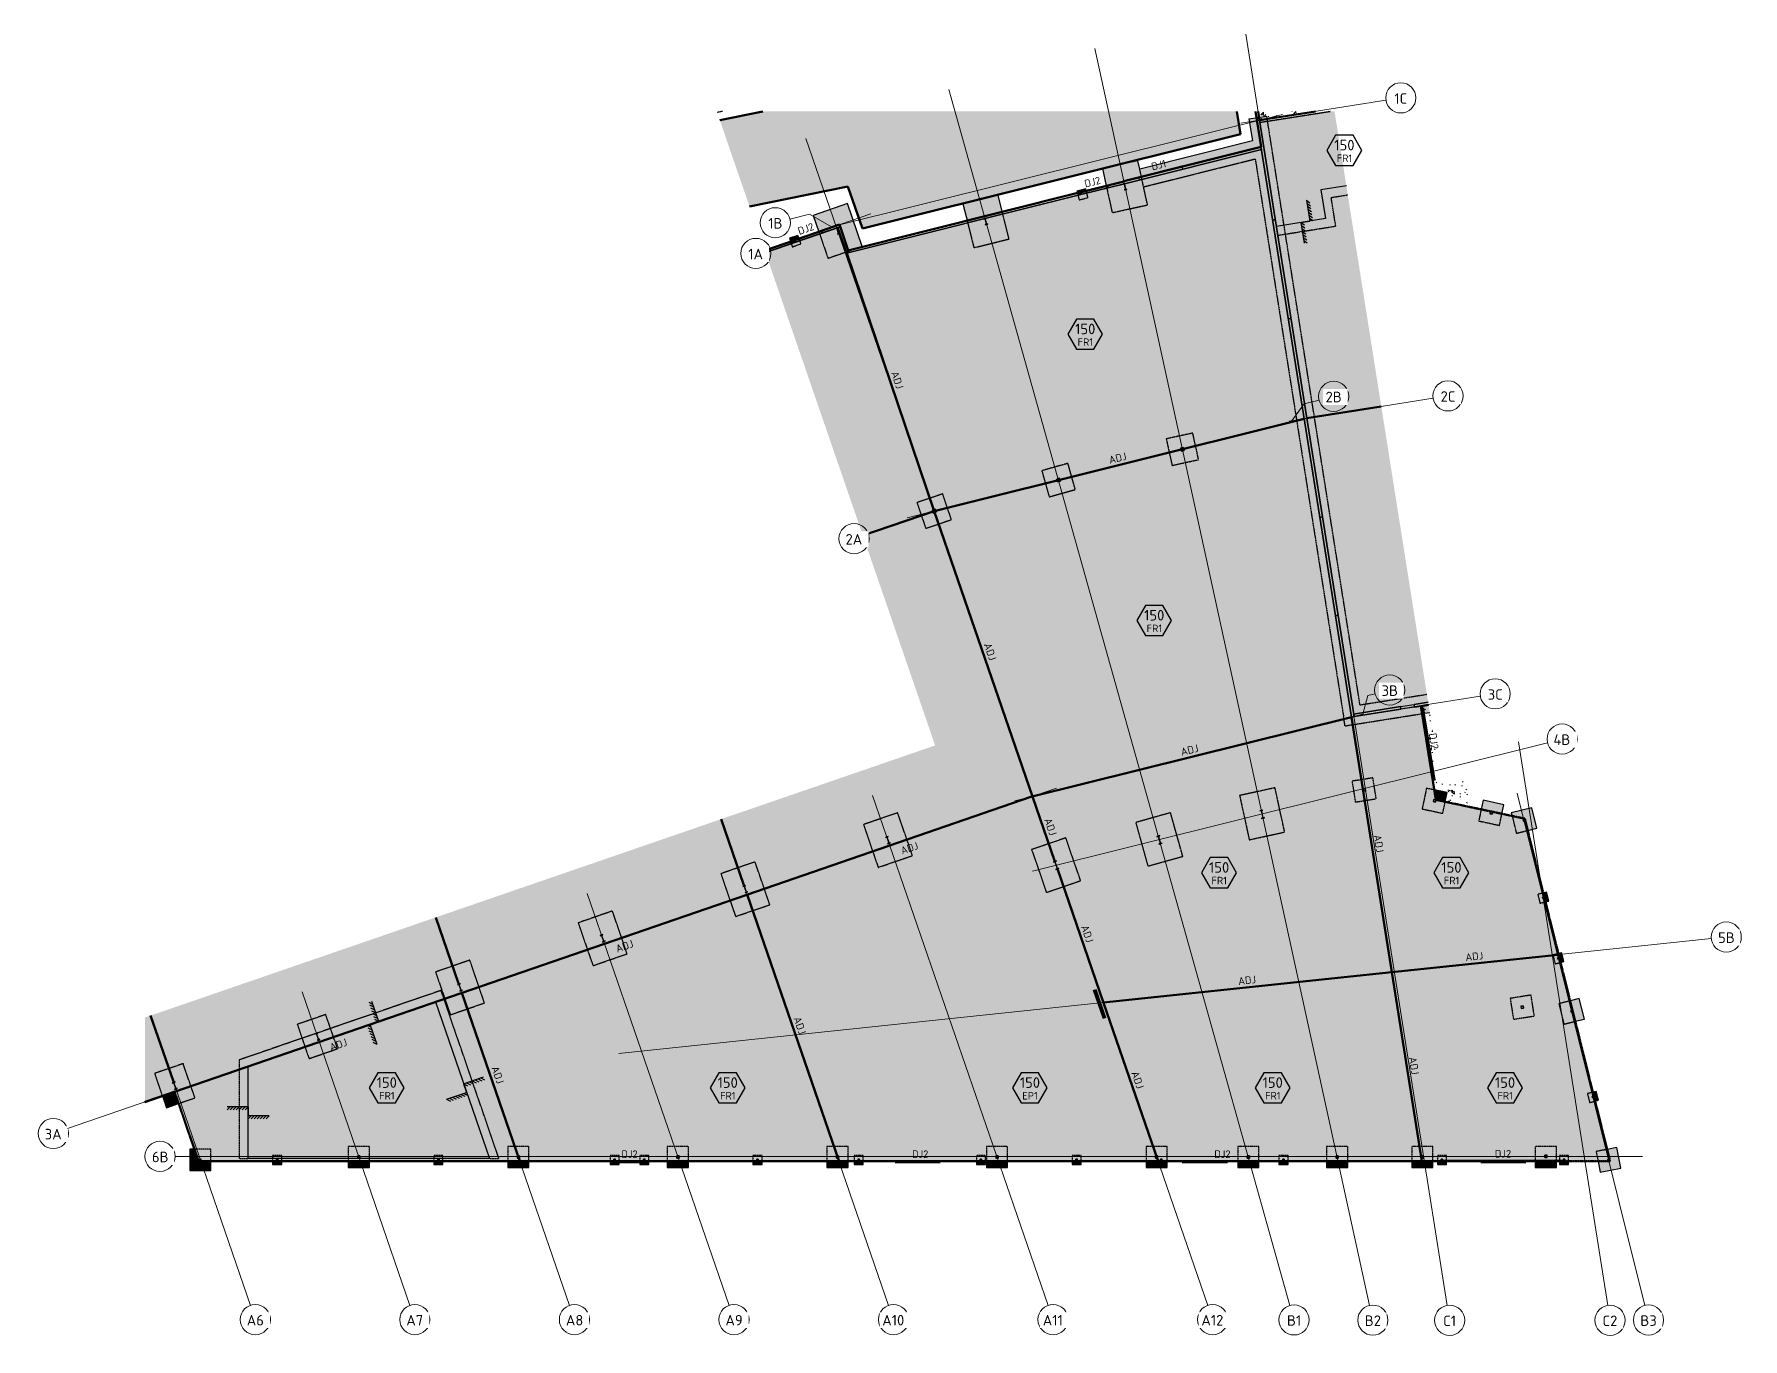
# Model space of a CAD drawing. Header units: millimetres. Extents: x -2407225 to -2284062, y -3762 to 4044235.
# Drawn here: x -2407225 to -2293962, y 3957750 to 4044235 of the extents above.
import ezdxf

# ---------------------------------------------------------------- set-up
doc = ezdxf.new("R2010")
doc.units = ezdxf.units.MM
for name, pattern in [('Boundary', [16, 5, -2, 5, -2, 0, -2]), ('Dash', [7, 5, -2]), ('Hidden Double', [7, 5, -2]), ('Hidden Half', [3, 2, -1])]:
    doc.linetypes.add(name, pattern=pattern)
for name, color, linetype, lineweight in [('A-060-M_DETAIL', 3, 'Continuous', 25), ('A-200-M_WALL_EXT', 113, 'Continuous', 13), ('A-230-H-FLOOR', 190, 'Continuous', 13), ('A-230-M_FLOOR', 192, 'Continuous', 13), ('A-230-MH_FLOOR', 190, 'Hidden Double', 13), ('C-910-M_SITE_BOUND', 91, 'Boundary', 25), ('S-160-M_FOUND', 171, 'Continuous', 13), ('S-160-MH_FOUND', 171, 'Hidden Half', 13), ('S-230-A-FLOOR', 171, 'Continuous', 18), ('S-280-M_COLUMN', 52, 'Continuous', 13), ('S-280-MH_COLUMN', 52, 'Hidden Half', 13), ('Z-000-T_TEXT', 131, 'Continuous', 25), ('Z-030-M_GRID', 191, 'Continuous', 13), ('Z-033_T_GRIDREF', 31, 'Continuous', 13), ('Z-060-M_DETAIL', 92, 'Continuous', 25)]:
    doc.layers.add(name, color=color, linetype=linetype, lineweight=lineweight)
doc.styles.add('ISOCPEUR', font='isocpeur.ttf', dxfattribs={"height": 700})
doc.styles.add('ISOCPEUR_1', font='isocpeur.ttf', dxfattribs={"height": 500})

msp = doc.modelspace()

# ---------------------------------------------------------------- texts
at = {"layer": 'A-060-M_DETAIL', "lineweight": 13, "char_height": 500, "attachment_point": 1, "style": 'ISOCPEUR_1'}
for s, insert, width, rotation in [('DJ1', (-2333220, 4035684), 1154.43, 13.96092), ('DJ2', (-2337660, 4034552), 1282.7, 13.9944), ('DJ2', (-2356665, 4031397), 1282.7, 19.00041), ('ADJ', (-2349961, 4021948), 1394.94, 288.71781), ('ADJ', (-2336039, 4016236), 1394.94, 13.99347), ('ADJ', (-2343812, 4003945), 1394.94, 289.00041), ('ADJ', (-2331272, 3996881), 1394.94, 13.99347), ('DJ2', (-2314283, 3997942), 1282.7, 279.0824), ('ADJ', (-2339814, 3992336), 1394.94, 289.00041), ('ADJ', (-2349852, 3990326), 1394.94, 19.00041), ('ADJ', (-2317945, 3991203), 1394.94, 279.00033), ('ADJ', (-2337372, 3985243), 1394.94, 289.00041), ('ADJ', (-2368733, 3983825), 1394.94, 19.00041), ('ADJ', (-2312379, 3983290), 1394.94, 6), ('ADJ', (-2327441, 3981707), 1394.94, 6), ('ADJ', (-2356431, 3979164), 1394.94, 289.00041), ('ADJ', (-2387707, 3977292), 1394.94, 19.00041), ('ADJ', (-2376456, 3975888), 1394.94, 289.00041), ('ADJ', (-2315612, 3976478), 1394.94, 279.00033), ('ADJ', (-2334036, 3975554), 1394.94, 289.00041)]:
    msp.add_mtext(s, dxfattribs=dict(at, insert=insert, width=width, rotation=rotation))
at = {"layer": 'A-060-M_DETAIL', "lineweight": 13, "char_height": 500, "width": 1282.7, "attachment_point": 1, "style": 'ISOCPEUR_1'}
for insert in [(-2368295, 3970241), (-2349030, 3970241), (-2328995, 3970241), (-2310397, 3970267)]:
    msp.add_mtext('DJ2', dxfattribs=dict(at, insert=insert))
at = {"layer": 'S-230-A-FLOOR', "lineweight": 13, "attachment_point": 1}
for s, insert, char_height, width, style in [('150', (-2321043, 4037234), 700, 1619.41, 'ISOCPEUR'), ('FR1', (-2320877, 4036260), 500, 1218.56, 'ISOCPEUR_1'), ('150', (-2338223, 4025046), 700, 1619.41, 'ISOCPEUR'), ('FR1', (-2338057, 4024072), 500, 1218.56, 'ISOCPEUR_1'), ('150', (-2333648, 4006067), 700, 1619.41, 'ISOCPEUR'), ('FR1', (-2333482, 4005093), 500, 1218.56, 'ISOCPEUR_1'), ('150', (-2329347, 3989351), 700, 1619.41, 'ISOCPEUR'), ('150', (-2313947, 3989351), 700, 1619.41, 'ISOCPEUR'), ('FR1', (-2329181, 3988378), 500, 1218.56, 'ISOCPEUR_1'), ('FR1', (-2313781, 3988378), 500, 1218.56, 'ISOCPEUR_1'), ('150', (-2384521, 3975087), 700, 1619.41, 'ISOCPEUR'), ('150', (-2361921, 3975087), 700, 1619.41, 'ISOCPEUR'), ('150', (-2341888, 3975087), 700, 1619.41, 'ISOCPEUR'), ('150', (-2325795, 3975087), 700, 1619.41, 'ISOCPEUR'), ('150', (-2310395, 3975087), 700, 1619.41, 'ISOCPEUR'), ('FR1', (-2384355, 3974113), 500, 1218.56, 'ISOCPEUR_1'), ('FR1', (-2361755, 3974113), 500, 1218.56, 'ISOCPEUR_1'), ('EP1', (-2341722, 3974113), 500, 1218.56, 'ISOCPEUR_1'), ('FR1', (-2325629, 3974113), 500, 1218.56, 'ISOCPEUR_1'), ('FR1', (-2310229, 3974113), 500, 1218.56, 'ISOCPEUR_1')]:
    msp.add_mtext(s, dxfattribs=dict(at, insert=insert, char_height=char_height, width=width, style=style))

# ---------------------------------------------------------------- blocks, each defined once
blk = doc.blocks.new('NRP_Column-Steel-SHS - SC444 - 200x200x6_0SHS-4110093-S1_001 - INTERNAL SLAB ON GROUND PLAN - PART 2')
at = {"layer": 'S-280-M_COLUMN', "lineweight": 25}
for p, q in [((100, 100), (-100, 100)), ((-100, 100), (-100, -100)), ((-94, -94), (-94, 94)), ((-94, 94), (94, 94)), ((94, 94), (94, -94)), ((100, -100), (100, 100)), ((-100, -100), (100, -100)), ((94, -94), (-94, -94))]:
    blk.add_line(p, q, dxfattribs=at)
blk = doc.blocks.new('NRP_Column-Steel-SHS - SC444 - 200x200x6_0SHS-3921537-S1_001 - INTERNAL SLAB ON GROUND PLAN - PART 2')
at = {"layer": 'S-280-M_COLUMN', "lineweight": 25}
for p, q in [((100, 100), (-100, 100)), ((-100, 100), (-100, -100)), ((-94, -94), (-94, 94)), ((-94, 94), (94, 94)), ((94, 94), (94, -94)), ((100, -100), (100, 100)), ((-100, -100), (100, -100)), ((94, -94), (-94, -94))]:
    blk.add_line(p, q, dxfattribs=at)
blk = doc.blocks.new('NRP_Column-Steel-SHS - SC444 - 200x200x6_0SHS-3921946-S1_001 - INTERNAL SLAB ON GROUND PLAN - PART 2')
at = {"layer": 'S-280-M_COLUMN', "lineweight": 25}
for p, q in [((100, 100), (-100, 100)), ((-100, 100), (-100, -100)), ((-94, -94), (-94, 94)), ((-94, 94), (94, 94)), ((94, 94), (94, -94)), ((100, -100), (100, 100)), ((-100, -100), (100, -100)), ((94, -94), (-94, -94))]:
    blk.add_line(p, q, dxfattribs=at)
blk = doc.blocks.new('NRP_Column-Steel-SHS - SC433 - 100x100x5_0SHS-4145820-S1_001 - INTERNAL SLAB ON GROUND PLAN - PART 2')
at = {"layer": 'S-280-M_COLUMN', "lineweight": 25}
for p, q in [((50, 50), (-50, 50)), ((-50, 50), (-50, -50)), ((-45, -45), (-45, 45)), ((-45, 45), (45, 45)), ((45, 45), (45, -45)), ((50, -50), (50, 50)), ((-50, -50), (50, -50)), ((45, -45), (-45, -45))]:
    blk.add_line(p, q, dxfattribs=at)
blk = doc.blocks.new('NRP_Column-Steel-SHS - SC440 - 150x150x5_0SHS-4132256-S1_001 - INTERNAL SLAB ON GROUND PLAN - PART 2')
at = {"layer": 'S-280-M_COLUMN', "lineweight": 25}
for p, q in [((75, 75), (-75, 75)), ((-75, 75), (-75, -75)), ((-70, -70), (-70, 70)), ((-70, 70), (70, 70)), ((70, 70), (70, -70)), ((75, -75), (75, 75)), ((-75, -75), (75, -75)), ((70, -70), (-70, -70))]:
    blk.add_line(p, q, dxfattribs=at)
blk = doc.blocks.new('NRP_Column-Steel-SHS - SC440 - 150x150x5_0SHS-4132352-S1_001 - INTERNAL SLAB ON GROUND PLAN - PART 2')
at = {"layer": 'S-280-M_COLUMN', "lineweight": 25}
for p, q in [((75, 75), (-75, 75)), ((-75, 75), (-75, -75)), ((-70, -70), (-70, 70)), ((-70, 70), (70, 70)), ((70, 70), (70, -70)), ((75, -75), (75, 75)), ((-75, -75), (75, -75)), ((70, -70), (-70, -70))]:
    blk.add_line(p, q, dxfattribs=at)
blk = doc.blocks.new('NRP_Column-Steel-SHS - SC440 - 150x150x5_0SHS-3895936-S1_001 - INTERNAL SLAB ON GROUND PLAN - PART 2')
at = {"layer": 'S-280-M_COLUMN', "lineweight": 25}
for p, q in [((75, 75), (-75, 75)), ((-75, 75), (-75, -75)), ((-70, -70), (-70, 70)), ((-70, 70), (70, 70)), ((70, 70), (70, -70)), ((75, -75), (75, 75)), ((-75, -75), (75, -75)), ((70, -70), (-70, -70))]:
    blk.add_line(p, q, dxfattribs=at)
blk = doc.blocks.new('NRP_Column-Steel-SHS - SC440 - 150x150x5_0SHS-3895937-S1_001 - INTERNAL SLAB ON GROUND PLAN - PART 2')
at = {"layer": 'S-280-M_COLUMN', "lineweight": 25}
for p, q in [((75, 75), (-75, 75)), ((-75, 75), (-75, -75)), ((-70, -70), (-70, 70)), ((-70, 70), (70, 70)), ((70, 70), (70, -70)), ((75, -75), (75, 75)), ((-75, -75), (75, -75)), ((70, -70), (-70, -70))]:
    blk.add_line(p, q, dxfattribs=at)
blk = doc.blocks.new('NRP_Column-Steel-SHS - SC440 - 150x150x5_0SHS-3895938-S1_001 - INTERNAL SLAB ON GROUND PLAN - PART 2')
at = {"layer": 'S-280-M_COLUMN', "lineweight": 25}
for p, q in [((75, 75), (-75, 75)), ((-75, 75), (-75, -75)), ((-70, -70), (-70, 70)), ((-70, 70), (70, 70)), ((70, 70), (70, -70)), ((75, -75), (75, 75)), ((-75, -75), (75, -75)), ((70, -70), (-70, -70))]:
    blk.add_line(p, q, dxfattribs=at)
blk = doc.blocks.new('NRP_Column-Steel-SHS - SC440 - 150x150x5_0SHS-3895939-S1_001 - INTERNAL SLAB ON GROUND PLAN - PART 2')
at = {"layer": 'S-280-M_COLUMN', "lineweight": 25}
for p, q in [((75, 75), (-75, 75)), ((-75, 75), (-75, -75)), ((-70, -70), (-70, 70)), ((-70, 70), (70, 70)), ((70, 70), (70, -70)), ((75, -75), (75, 75)), ((-75, -75), (75, -75)), ((70, -70), (-70, -70))]:
    blk.add_line(p, q, dxfattribs=at)
blk = doc.blocks.new('NRP_Column-Steel-SHS - SC440 - 150x150x5_0SHS-4146195-S1_001 - INTERNAL SLAB ON GROUND PLAN - PART 2')
at = {"layer": 'S-280-M_COLUMN', "lineweight": 25}
for p, q in [((75, 75), (-75, 75)), ((-75, 75), (-75, -75)), ((-70, -70), (-70, 70)), ((-70, 70), (70, 70)), ((70, 70), (70, -70)), ((75, -75), (75, 75)), ((-75, -75), (75, -75)), ((70, -70), (-70, -70))]:
    blk.add_line(p, q, dxfattribs=at)
blk = doc.blocks.new('NRP_Column-Steel-SHS - SC440 - 150x150x5_0SHS-4146193-S1_001 - INTERNAL SLAB ON GROUND PLAN - PART 2')
at = {"layer": 'S-280-M_COLUMN', "lineweight": 25}
for p, q in [((75, 75), (-75, 75)), ((-75, 75), (-75, -75)), ((-70, -70), (-70, 70)), ((-70, 70), (70, 70)), ((70, 70), (70, -70)), ((75, -75), (75, 75)), ((-75, -75), (75, -75)), ((70, -70), (-70, -70))]:
    blk.add_line(p, q, dxfattribs=at)
blk = doc.blocks.new('NRP_Column-Steel-SHS - SC440 - 150x150x5_0SHS-4145874-S1_001 - INTERNAL SLAB ON GROUND PLAN - PART 2')
at = {"layer": 'S-280-M_COLUMN', "lineweight": 25}
for p, q in [((75, 75), (-75, 75)), ((-75, 75), (-75, -75)), ((-70, -70), (-70, 70)), ((-70, 70), (70, 70)), ((70, 70), (70, -70)), ((75, -75), (75, 75)), ((-75, -75), (75, -75)), ((70, -70), (-70, -70))]:
    blk.add_line(p, q, dxfattribs=at)
blk = doc.blocks.new('NRP_Column-Steel-SHS - SC440 - 150x150x5_0SHS-4132785-S1_001 - INTERNAL SLAB ON GROUND PLAN - PART 2')
at = {"layer": 'S-280-M_COLUMN', "lineweight": 25}
for p, q in [((75, 75), (-75, 75)), ((-75, 75), (-75, -75)), ((-70, -70), (-70, 70)), ((-70, 70), (70, 70)), ((70, 70), (70, -70)), ((75, -75), (75, 75)), ((-75, -75), (75, -75)), ((70, -70), (-70, -70))]:
    blk.add_line(p, q, dxfattribs=at)
blk = doc.blocks.new('NRP_Column-Steel-SHS - SC433 - 100x100x5_0SHS-4142158-S1_001 - INTERNAL SLAB ON GROUND PLAN - PART 2')
at = {"layer": 'S-280-M_COLUMN', "lineweight": 25}
for p, q in [((50, 50), (-50, 50)), ((-50, 50), (-50, -50)), ((-45, -45), (-45, 45)), ((-45, 45), (45, 45)), ((45, 45), (45, -45)), ((50, -50), (50, 50)), ((-50, -50), (50, -50)), ((45, -45), (-45, -45))]:
    blk.add_line(p, q, dxfattribs=at)
blk = doc.blocks.new('NRP_Column-Steel-SHS - SC433 - 100x100x5_0SHS-4142726-S1_001 - INTERNAL SLAB ON GROUND PLAN - PART 2')
at = {"layer": 'S-280-M_COLUMN', "lineweight": 25}
for p, q in [((50, 50), (-50, 50)), ((-50, 50), (-50, -50)), ((-45, -45), (-45, 45)), ((-45, 45), (45, 45)), ((45, 45), (45, -45)), ((50, -50), (50, 50)), ((-50, -50), (50, -50)), ((45, -45), (-45, -45))]:
    blk.add_line(p, q, dxfattribs=at)
blk = doc.blocks.new('NRP_Column-Steel-SHS - SC440 - 150x150x5_0SHS-3900631-S1_001 - INTERNAL SLAB ON GROUND PLAN - PART 2')
at = {"layer": 'S-280-M_COLUMN', "lineweight": 25}
for p, q in [((75, 75), (-75, 75)), ((-75, 75), (-75, -75)), ((-70, -70), (-70, 70)), ((-70, 70), (70, 70)), ((70, 70), (70, -70)), ((75, -75), (75, 75)), ((-75, -75), (75, -75)), ((70, -70), (-70, -70))]:
    blk.add_line(p, q, dxfattribs=at)
blk = doc.blocks.new('NRP_Column-Steel-SHS - SC440 - 150x150x5_0SHS-3900632-S1_001 - INTERNAL SLAB ON GROUND PLAN - PART 2')
at = {"layer": 'S-280-M_COLUMN', "lineweight": 25}
for p, q in [((75, 75), (-75, 75)), ((-75, 75), (-75, -75)), ((-70, -70), (-70, 70)), ((-70, 70), (70, 70)), ((70, 70), (70, -70)), ((75, -75), (75, 75)), ((-75, -75), (75, -75)), ((70, -70), (-70, -70))]:
    blk.add_line(p, q, dxfattribs=at)
blk = doc.blocks.new('NRP_Column-Steel-SHS - SC440 - 150x150x5_0SHS-3964800-S1_001 - INTERNAL SLAB ON GROUND PLAN - PART 2')
at = {"layer": 'S-280-M_COLUMN', "lineweight": 25}
for p, q in [((75, 75), (-75, 75)), ((-75, 75), (-75, -75)), ((-70, -70), (-70, 70)), ((-70, 70), (70, 70)), ((70, 70), (70, -70)), ((75, -75), (75, 75)), ((-75, -75), (75, -75)), ((70, -70), (-70, -70))]:
    blk.add_line(p, q, dxfattribs=at)
blk = doc.blocks.new('NRP_Column-Steel-SHS - M433 - 100x100x5_0SHS-3909548-S1_001 - INTERNAL SLAB ON GROUND PLAN - PART 2')
at = {"layer": 'S-280-M_COLUMN', "lineweight": 25}
for p, q in [((50, 50), (-50, 50)), ((-50, 50), (-50, -50)), ((-45, -45), (-45, 45)), ((-45, 45), (45, 45)), ((45, 45), (45, -45)), ((50, -50), (50, 50)), ((-50, -50), (50, -50)), ((45, -45), (-45, -45))]:
    blk.add_line(p, q, dxfattribs=at)
blk = doc.blocks.new('NRP_Column-Steel-SHS - M433 - 100x100x5_0SHS-3910052-S1_001 - INTERNAL SLAB ON GROUND PLAN - PART 2')
at = {"layer": 'S-280-M_COLUMN', "lineweight": 25}
for p, q in [((50, 50), (-50, 50)), ((-50, 50), (-50, -50)), ((-45, -45), (-45, 45)), ((-45, 45), (45, 45)), ((45, 45), (45, -45)), ((50, -50), (50, 50)), ((-50, -50), (50, -50)), ((45, -45), (-45, -45))]:
    blk.add_line(p, q, dxfattribs=at)
blk = doc.blocks.new('NRP_Column-Steel-SHS - M433 - 100x100x5_0SHS-3910123-S1_001 - INTERNAL SLAB ON GROUND PLAN - PART 2')
at = {"layer": 'S-280-M_COLUMN', "lineweight": 25}
for p, q in [((50, 50), (-50, 50)), ((-50, 50), (-50, -50)), ((-45, -45), (-45, 45)), ((-45, 45), (45, 45)), ((45, 45), (45, -45)), ((50, -50), (50, 50)), ((-50, -50), (50, -50)), ((45, -45), (-45, -45))]:
    blk.add_line(p, q, dxfattribs=at)
blk = doc.blocks.new('NRP_Column-Steel-SHS - M433 - 100x100x5_0SHS-3910160-S1_001 - INTERNAL SLAB ON GROUND PLAN - PART 2')
at = {"layer": 'S-280-M_COLUMN', "lineweight": 25}
for p, q in [((50, 50), (-50, 50)), ((-50, 50), (-50, -50)), ((-45, -45), (-45, 45)), ((-45, 45), (45, 45)), ((45, 45), (45, -45)), ((50, -50), (50, 50)), ((-50, -50), (50, -50)), ((45, -45), (-45, -45))]:
    blk.add_line(p, q, dxfattribs=at)
blk = doc.blocks.new('NRP_Column-Steel-SHS - M433 - 100x100x5_0SHS-3910138-S1_001 - INTERNAL SLAB ON GROUND PLAN - PART 2')
at = {"layer": 'S-280-M_COLUMN', "lineweight": 25}
for p, q in [((50, 50), (-50, 50)), ((-50, 50), (-50, -50)), ((-45, -45), (-45, 45)), ((-45, 45), (45, 45)), ((45, 45), (45, -45)), ((50, -50), (50, 50)), ((-50, -50), (50, -50)), ((45, -45), (-45, -45))]:
    blk.add_line(p, q, dxfattribs=at)
blk = doc.blocks.new('NRP_Column-Steel-SHS - M433 - 100x100x5_0SHS-3910202-S1_001 - INTERNAL SLAB ON GROUND PLAN - PART 2')
at = {"layer": 'S-280-M_COLUMN', "lineweight": 25}
for p, q in [((50, 50), (-50, 50)), ((-50, 50), (-50, -50)), ((-45, -45), (-45, 45)), ((-45, 45), (45, 45)), ((45, 45), (45, -45)), ((50, -50), (50, 50)), ((-50, -50), (50, -50)), ((45, -45), (-45, -45))]:
    blk.add_line(p, q, dxfattribs=at)
blk = doc.blocks.new('NRP_Column-Steel-SHS - M433 - 100x100x5_0SHS-3910205-S1_001 - INTERNAL SLAB ON GROUND PLAN - PART 2')
at = {"layer": 'S-280-M_COLUMN', "lineweight": 25}
for p, q in [((50, 50), (-50, 50)), ((-50, 50), (-50, -50)), ((-45, -45), (-45, 45)), ((-45, 45), (45, 45)), ((45, 45), (45, -45)), ((50, -50), (50, 50)), ((-50, -50), (50, -50)), ((45, -45), (-45, -45))]:
    blk.add_line(p, q, dxfattribs=at)
blk = doc.blocks.new('NRP_Column-Steel-SHS - M433 - 100x100x5_0SHS-3910236-S1_001 - INTERNAL SLAB ON GROUND PLAN - PART 2')
at = {"layer": 'S-280-M_COLUMN', "lineweight": 25}
for p, q in [((50, 50), (-50, 50)), ((-50, 50), (-50, -50)), ((-45, -45), (-45, 45)), ((-45, 45), (45, 45)), ((45, 45), (45, -45)), ((50, -50), (50, 50)), ((-50, -50), (50, -50)), ((45, -45), (-45, -45))]:
    blk.add_line(p, q, dxfattribs=at)
blk = doc.blocks.new('NRP_Column-Steel-SHS - M433 - 100x100x5_0SHS-3910260-S1_001 - INTERNAL SLAB ON GROUND PLAN - PART 2')
at = {"layer": 'S-280-M_COLUMN', "lineweight": 25}
for p, q in [((50, 50), (-50, 50)), ((-50, 50), (-50, -50)), ((-45, -45), (-45, 45)), ((-45, 45), (45, 45)), ((45, 45), (45, -45)), ((50, -50), (50, 50)), ((-50, -50), (50, -50)), ((45, -45), (-45, -45))]:
    blk.add_line(p, q, dxfattribs=at)
blk = doc.blocks.new('NRP_Column-Steel-SHS - M433 - 100x100x5_0SHS-3910288-S1_001 - INTERNAL SLAB ON GROUND PLAN - PART 2')
at = {"layer": 'S-280-M_COLUMN', "lineweight": 25}
for p, q in [((50, 50), (-50, 50)), ((-50, 50), (-50, -50)), ((-45, -45), (-45, 45)), ((-45, 45), (45, 45)), ((45, 45), (45, -45)), ((50, -50), (50, 50)), ((-50, -50), (50, -50)), ((45, -45), (-45, -45))]:
    blk.add_line(p, q, dxfattribs=at)
blk = doc.blocks.new('NRP_Column-Steel-SHS - M433 - 100x100x5_0SHS-3910291-S1_001 - INTERNAL SLAB ON GROUND PLAN - PART 2')
at = {"layer": 'S-280-M_COLUMN', "lineweight": 25}
for p, q in [((50, 50), (-50, 50)), ((-50, 50), (-50, -50)), ((-45, -45), (-45, 45)), ((-45, 45), (45, 45)), ((45, 45), (45, -45)), ((50, -50), (50, 50)), ((-50, -50), (50, -50)), ((45, -45), (-45, -45))]:
    blk.add_line(p, q, dxfattribs=at)
blk = doc.blocks.new('NRP_Column-Steel-SHS - M433 - 100x100x5_0SHS-3910356-S1_001 - INTERNAL SLAB ON GROUND PLAN - PART 2')
at = {"layer": 'S-280-M_COLUMN', "lineweight": 25}
for p, q in [((50, 50), (-50, 50)), ((-50, 50), (-50, -50)), ((-45, -45), (-45, 45)), ((-45, 45), (45, 45)), ((45, 45), (45, -45)), ((50, -50), (50, 50)), ((-50, -50), (50, -50)), ((45, -45), (-45, -45))]:
    blk.add_line(p, q, dxfattribs=at)
blk = doc.blocks.new('NRP_Column-Steel-SHS - SC433 - 100x100x5_0SHS-4142520-S1_001 - INTERNAL SLAB ON GROUND PLAN - PART 2')
at = {"layer": 'S-280-M_COLUMN', "lineweight": 25}
for p, q in [((50, 50), (-50, 50)), ((-50, 50), (-50, -50)), ((-45, -45), (-45, 45)), ((-45, 45), (45, 45)), ((45, 45), (45, -45)), ((50, -50), (50, 50)), ((-50, -50), (50, -50)), ((45, -45), (-45, -45))]:
    blk.add_line(p, q, dxfattribs=at)
blk = doc.blocks.new('NRP_Column-Steel-SHS - M433 - 100x100x5_0SHS-3957470-S1_001 - INTERNAL SLAB ON GROUND PLAN - PART 2')
at = {"layer": 'S-280-M_COLUMN', "lineweight": 25}
for p, q in [((50, 50), (-50, 50)), ((-50, 50), (-50, -50)), ((-45, -45), (-45, 45)), ((-45, 45), (45, 45)), ((45, 45), (45, -45)), ((50, -50), (50, 50)), ((-50, -50), (50, -50)), ((45, -45), (-45, -45))]:
    blk.add_line(p, q, dxfattribs=at)
blk = doc.blocks.new('NRP_Column-Steel-SHS - SC440 - 150x150x5_0SHS-4146255-S1_001 - INTERNAL SLAB ON GROUND PLAN - PART 2')
at = {"layer": 'S-280-M_COLUMN', "lineweight": 25}
for p, q in [((75, 75), (-75, 75)), ((-75, 75), (-75, -75)), ((-70, -70), (-70, 70)), ((-70, 70), (70, 70)), ((70, 70), (70, -70)), ((75, -75), (75, 75)), ((-75, -75), (75, -75)), ((70, -70), (-70, -70))]:
    blk.add_line(p, q, dxfattribs=at)
blk = doc.blocks.new('NRP_Column-Steel-SHS - M433 - 100x100x5_0SHS-4143105-S1_001 - INTERNAL SLAB ON GROUND PLAN - PART 2')
at = {"layer": 'S-280-M_COLUMN', "lineweight": 25}
for p, q in [((50, 50), (-50, 50)), ((-50, 50), (-50, -50)), ((-45, -45), (-45, 45)), ((-45, 45), (45, 45)), ((45, 45), (45, -45)), ((50, -50), (50, 50)), ((-50, -50), (50, -50)), ((45, -45), (-45, -45))]:
    blk.add_line(p, q, dxfattribs=at)
blk = doc.blocks.new('NRP_Column-Steel-SHS - M433 - 100x100x5_0SHS-4143106-S1_001 - INTERNAL SLAB ON GROUND PLAN - PART 2')
at = {"layer": 'S-280-M_COLUMN', "lineweight": 25}
for p, q in [((50, 50), (-50, 50)), ((-50, 50), (-50, -50)), ((-45, -45), (-45, 45)), ((-45, 45), (45, 45)), ((45, 45), (45, -45)), ((50, -50), (50, 50)), ((-50, -50), (50, -50)), ((45, -45), (-45, -45))]:
    blk.add_line(p, q, dxfattribs=at)
blk = doc.blocks.new('FP_11-S1_001 - INTERNAL SLAB ON GROUND PLAN - PART 2')
at = {"layer": 'A-230-M_FLOOR', "color": 254}
for p, q in [((-2325913, 4038882), (-2325819, 4038968)), ((-2325819, 4038968), (-2325725, 4039054)), ((-2325737, 4038888), (-2325725, 4039054)), ((-2323862, 4039106), (-2323828, 4039116)), ((-2323756, 4038942), (-2323670, 4039031)), ((-2323670, 4039031), (-2323589, 4039116)), ((-2323572, 4038946), (-2323585, 4039116)), ((-2325995, 4038528), (-2325871, 4038646)), ((-2325995, 4038528), (-2325932, 4038572)), ((-2325995, 4038528), (-2325925, 4038546)), ((-2325913, 4038882), (-2325737, 4038888)), ((-2325872, 4038548), (-2325871, 4038646)), ((-2325728, 4038828), (-2325575, 4038900)), ((-2325728, 4038828), (-2325638, 4038785)), ((-2325638, 4038785), (-2325575, 4038900)), ((-2325416, 4038793), (-2325373, 4038761)), ((-2325186, 4038742), (-2325117, 4038761)), ((-2324920, 4038810), (-2324860, 4038855)), ((-2323756, 4038942), (-2323572, 4038946))]:
    blk.add_line(p, q, dxfattribs=at)
blk = doc.blocks.new('FP_12-S1_001 - INTERNAL SLAB ON GROUND PLAN - PART 2')
at = {"layer": 'A-230-M_FLOOR', "color": 254}
for p, q in [((-2315045, 3999439), (-2315004, 3999497)), ((-2314737, 3999092), (-2314689, 3999111)), ((-2314737, 3999092), (-2314680, 3999049)), ((-2314708, 3998706), (-2314642, 3998716)), ((-2314787, 3997578), (-2314670, 3997613)), ((-2314787, 3997578), (-2314674, 3997488)), ((-2314670, 3997613), (-2314674, 3997488)), ((-2314666, 3997027), (-2314624, 3997078)), ((-2314574, 3998014), (-2314517, 3998020)), ((-2314562, 3998067), (-2314529, 3998099)), ((-2314726, 3996818), (-2314654, 3996882)), ((-2314723, 3996798), (-2314595, 3996773)), ((-2314692, 3995936), (-2314670, 3995935)), ((-2314654, 3996882), (-2314595, 3996773)), ((-2314575, 3996618), (-2314508, 3996619)), ((-2314533, 3996018), (-2314482, 3996058)), ((-2314401, 3996812), (-2314351, 3996856)), ((-2314577, 3995258), (-2314562, 3995257)), ((-2314377, 3994790), (-2314325, 3994826)), ((-2314288, 3994616), (-2314245, 3994660)), ((-2313922, 3994527), (-2313854, 3994521)), ((-2313817, 3993819), (-2313764, 3993853)), ((-2313508, 3994132), (-2313448, 3994093)), ((-2313485, 3994005), (-2313441, 3994050)), ((-2313422, 3994082), (-2313370, 3994118)), ((-2313398, 3994478), (-2313330, 3994471)), ((-2313317, 3994060), (-2313225, 3994128)), ((-2313317, 3994060), (-2313164, 3994007)), ((-2313270, 3994018), (-2313091, 3994047)), ((-2313270, 3994018), (-2313084, 3993855)), ((-2313259, 3993754), (-2313190, 3993745)), ((-2313225, 3994128), (-2313164, 3994007)), ((-2313091, 3994047), (-2313084, 3993855)), ((-2313061, 3994457), (-2313018, 3994505)), ((-2312732, 3993685), (-2312663, 3993677)), ((-2312722, 3993862), (-2312670, 3993899)), ((-2312606, 3994406), (-2312538, 3994400)), ((-2312550, 3994697), (-2312490, 3994658)), ((-2312416, 3993998), (-2312355, 3993957)), ((-2312333, 3994153), (-2312281, 3994192)), ((-2312252, 3993812), (-2312209, 3993861)), ((-2313518, 3993385), (-2313396, 3993391)), ((-2313518, 3993385), (-2313429, 3993297)), ((-2313396, 3993391), (-2313400, 3993291)), ((-2313380, 3993471), (-2313319, 3993430)), ((-2312281, 3993297), (-2312220, 3993254))]:
    blk.add_line(p, q, dxfattribs=at)
blk = doc.blocks.new('NRP_Column-Steel-UB - SC121 - 460UB67_1-V13-S1_001 - INTERNAL SLAB ON GROUND PLAN - PART 2')
at = {"layer": 'S-280-M_COLUMN', "lineweight": 25}
for p, q in [((95, 453.8), (-95, 453.8)), ((-95, 453.8), (-95, 441.1)), ((-95, 441.1), (-15.65, 441.1)), ((-15.65, 12.7), (-95, 12.7)), ((-95, 12.7), (-95, 0)), ((-95, 0), (95, 0)), ((-4.25, 429.7), (-4.25, 24.1)), ((4.25, 24.1), (4.25, 429.7)), ((15.65, 441.1), (95, 441.1)), ((95, 12.7), (15.65, 12.7)), ((95, 441.1), (95, 453.8)), ((95, 0), (95, 12.7))]:
    blk.add_line(p, q, dxfattribs=at)
for centre, start, end in [((-15.65, 429.7), 0, 90), ((-15.65, 24.1), 270, 0), ((15.65, 429.7), 90, 180), ((15.65, 24.1), 180, 270)]:
    blk.add_arc(centre, 11.4, start, end, dxfattribs=at)
at = {"layer": 'S-280-MH_COLUMN', "lineweight": 25}
for centre, start, end in [((-15.65, 429.7), 0, 90), ((-15.65, 24.1), 270, 0), ((15.65, 429.7), 90, 180), ((15.65, 24.1), 180, 270)]:
    blk.add_arc(centre, 11.4, start, end, dxfattribs=at)
blk = doc.blocks.new('NRP_Column-Steel-UB - SC124 - 530UB82_0-4039992-S1_001 - INTERNAL SLAB ON GROUND PLAN - PART 2')
at = {"layer": 'S-280-M_COLUMN', "lineweight": 25}
for p, q in [((104.5, 528.2), (-104.5, 528.2)), ((-104.5, 528.2), (-104.5, 515)), ((-104.5, 515), (-18.8, 515)), ((-18.8, 13.2), (-104.5, 13.2)), ((-104.5, 13.2), (-104.5, 0)), ((-104.5, 0), (104.5, 0)), ((-4.8, 501), (-4.8, 27.2)), ((4.8, 27.2), (4.8, 501)), ((18.8, 515), (104.5, 515)), ((104.5, 13.2), (18.8, 13.2)), ((104.5, 515), (104.5, 528.2)), ((104.5, 0), (104.5, 13.2))]:
    blk.add_line(p, q, dxfattribs=at)
for centre, start, end in [((-18.8, 501), 0, 90), ((-18.8, 27.2), 270, 0), ((18.8, 501), 90, 180), ((18.8, 27.2), 180, 270)]:
    blk.add_arc(centre, 14, start, end, dxfattribs=at)
at = {"layer": 'S-280-MH_COLUMN', "lineweight": 25}
for centre, start, end in [((-18.8, 501), 0, 90), ((-18.8, 27.2), 270, 0), ((18.8, 501), 90, 180), ((18.8, 27.2), 180, 270)]:
    blk.add_arc(centre, 14, start, end, dxfattribs=at)
blk = doc.blocks.new('NRP_Column-Steel-UB - SC120 - 410UB59_7-4110039-S1_001 - INTERNAL SLAB ON GROUND PLAN - PART 2')
at = {"layer": 'S-280-M_COLUMN', "lineweight": 25}
for p, q in [((89, 406.4), (-89, 406.4)), ((-89, 406.4), (-89, 393.6)), ((-89, 393.6), (-15.3, 393.6)), ((-15.3, 12.8), (-89, 12.8)), ((-89, 12.8), (-89, 0)), ((-89, 0), (89, 0)), ((-3.9, 382.2), (-3.9, 24.2)), ((3.9, 24.2), (3.9, 382.2)), ((15.3, 393.6), (89, 393.6)), ((89, 12.8), (15.3, 12.8)), ((89, 393.6), (89, 406.4)), ((89, 0), (89, 12.8))]:
    blk.add_line(p, q, dxfattribs=at)
for centre, start, end in [((-15.3, 382.2), 0, 90), ((-15.3, 24.2), 270, 0), ((15.3, 382.2), 90, 180), ((15.3, 24.2), 180, 270)]:
    blk.add_arc(centre, 11.4, start, end, dxfattribs=at)
at = {"layer": 'S-280-MH_COLUMN', "lineweight": 25}
for centre, start, end in [((-15.3, 382.2), 0, 90), ((-15.3, 24.2), 270, 0), ((15.3, 382.2), 90, 180), ((15.3, 24.2), 180, 270)]:
    blk.add_arc(centre, 11.4, start, end, dxfattribs=at)
blk = doc.blocks.new('NRP_Column-Steel-UB - SC124 - 530UB82_0-4065242-S1_001 - INTERNAL SLAB ON GROUND PLAN - PART 2')
at = {"layer": 'S-280-M_COLUMN', "lineweight": 25}
for p, q in [((104.5, 264.1), (-104.5, 264.1)), ((-104.5, 264.1), (-104.5, 250.9)), ((-104.5, 250.9), (-18.8, 250.9)), ((-4.8, 236.9), (-4.8, -236.9)), ((4.8, -236.9), (4.8, 236.9)), ((18.8, 250.9), (104.5, 250.9)), ((104.5, 250.9), (104.5, 264.1)), ((-18.8, -250.9), (-104.5, -250.9)), ((-104.5, -250.9), (-104.5, -264.1)), ((-104.5, -264.1), (104.5, -264.1)), ((104.5, -250.9), (18.8, -250.9)), ((104.5, -264.1), (104.5, -250.9))]:
    blk.add_line(p, q, dxfattribs=at)
for centre, start, end in [((-18.8, 236.9), 0, 90), ((18.8, 236.9), 90, 180), ((-18.8, -236.9), 270, 0), ((18.8, -236.9), 180, 270)]:
    blk.add_arc(centre, 14, start, end, dxfattribs=at)
at = {"layer": 'S-280-MH_COLUMN', "lineweight": 25}
for centre, start, end in [((-18.8, 236.9), 0, 90), ((18.8, 236.9), 90, 180), ((-18.8, -236.9), 270, 0), ((18.8, -236.9), 180, 270)]:
    blk.add_arc(centre, 14, start, end, dxfattribs=at)
blk = doc.blocks.new('NRP_Column-Steel-UB - SC120 - 410UB59_7-V14-S1_001 - INTERNAL SLAB ON GROUND PLAN - PART 2')
at = {"layer": 'S-280-M_COLUMN', "lineweight": 25}
for p, q in [((89, 406.4), (-89, 406.4)), ((-89, 406.4), (-89, 393.6)), ((-89, 393.6), (-15.3, 393.6)), ((-15.3, 12.8), (-89, 12.8)), ((-89, 12.8), (-89, 0)), ((-89, 0), (89, 0)), ((-3.9, 382.2), (-3.9, 24.2)), ((3.9, 24.2), (3.9, 382.2)), ((15.3, 393.6), (89, 393.6)), ((89, 12.8), (15.3, 12.8)), ((89, 393.6), (89, 406.4)), ((89, 0), (89, 12.8))]:
    blk.add_line(p, q, dxfattribs=at)
for centre, start, end in [((-15.3, 382.2), 0, 90), ((-15.3, 24.2), 270, 0), ((15.3, 382.2), 90, 180), ((15.3, 24.2), 180, 270)]:
    blk.add_arc(centre, 11.4, start, end, dxfattribs=at)
at = {"layer": 'S-280-MH_COLUMN', "lineweight": 25}
for centre, start, end in [((-15.3, 382.2), 0, 90), ((-15.3, 24.2), 270, 0), ((15.3, 382.2), 90, 180), ((15.3, 24.2), 180, 270)]:
    blk.add_arc(centre, 11.4, start, end, dxfattribs=at)
blk = doc.blocks.new('NRP_Column-Steel-UB - SC124 - 530UB82_0-4039852-S1_001 - INTERNAL SLAB ON GROUND PLAN - PART 2')
at = {"layer": 'S-280-M_COLUMN', "lineweight": 25}
for p, q in [((104.5, 264.1), (-104.5, 264.1)), ((-104.5, 264.1), (-104.5, 250.9)), ((-104.5, 250.9), (-18.8, 250.9)), ((-4.8, 236.9), (-4.8, -236.9)), ((4.8, -236.9), (4.8, 236.9)), ((18.8, 250.9), (104.5, 250.9)), ((104.5, 250.9), (104.5, 264.1)), ((-18.8, -250.9), (-104.5, -250.9)), ((-104.5, -250.9), (-104.5, -264.1)), ((-104.5, -264.1), (104.5, -264.1)), ((104.5, -250.9), (18.8, -250.9)), ((104.5, -264.1), (104.5, -250.9))]:
    blk.add_line(p, q, dxfattribs=at)
for centre, start, end in [((-18.8, 236.9), 0, 90), ((18.8, 236.9), 90, 180), ((-18.8, -236.9), 270, 0), ((18.8, -236.9), 180, 270)]:
    blk.add_arc(centre, 14, start, end, dxfattribs=at)
at = {"layer": 'S-280-MH_COLUMN', "lineweight": 25}
for centre, start, end in [((-18.8, 236.9), 0, 90), ((18.8, 236.9), 90, 180), ((-18.8, -236.9), 270, 0), ((18.8, -236.9), 180, 270)]:
    blk.add_arc(centre, 14, start, end, dxfattribs=at)
blk = doc.blocks.new('NRP_Foundation-Pad Footing Fibre _v2_ - PF4 -1800 x 1800 x 400d-3893011-S1_001 - INTERNAL SLAB ON GROUND PLAN - PART 2')
at = {"layer": 'S-160-MH_FOUND', "color": 9, "linetype": 'Dash', "lineweight": 25}
for p, q in [((950, 550), (-850, 550)), ((-850, 550), (-850, -1250)), ((950, -1250), (950, 550)), ((-850, -1250), (950, -1250))]:
    blk.add_line(p, q, dxfattribs=at)
blk = doc.blocks.new('NRP_Foundation-Pad Footing Fibre _v2_ - PF5 -1400 x 1400 x 400d-3893014-S1_001 - INTERNAL SLAB ON GROUND PLAN - PART 2')
at = {"layer": 'S-160-M_FOUND', "linetype": 'Dash', "lineweight": 25}
blk.add_hatch(color=10, dxfattribs=at).paths.add_polyline_path([(-650, -1050), (750, -1050), (750, -444), (-70, -444), (-343, 350), (-650, 350), (-650, -444)])
at = {"layer": 'S-160-M_FOUND', "color": 9, "lineweight": 25}
for p, q in [((-343, 350), (-650, 350)), ((-650, 350), (-650, -1050)), ((-650, -1050), (750, -1050)), ((750, -1050), (750, -444))]:
    blk.add_line(p, q, dxfattribs=at)
at = {"layer": 'S-160-MH_FOUND', "color": 9, "linetype": 'Dash', "lineweight": 25}
for p, q in [((750, 350), (-343, 350)), ((750, -444), (750, 350))]:
    blk.add_line(p, q, dxfattribs=at)
blk = doc.blocks.new('NRP_Foundation-Pad Footing Fibre _v2_ - PF5 -1400 x 1400 x 400d-V15-S1_001 - INTERNAL SLAB ON GROUND PLAN - PART 2')
at = {"layer": 'S-160-M_FOUND', "linetype": 'Dash', "lineweight": 25}
blk.add_hatch(color=10, dxfattribs=at).paths.add_polyline_path([(-650, -1050), (750, -1050), (750, -639), (-650, -639)])
at = {"layer": 'S-160-M_FOUND', "color": 9, "lineweight": 25}
for p, q in [((-650, -639), (-650, -1050)), ((-650, -1050), (750, -1050)), ((750, -1050), (750, -639))]:
    blk.add_line(p, q, dxfattribs=at)
at = {"layer": 'S-160-MH_FOUND', "color": 9, "linetype": 'Dash', "lineweight": 25}
for p, q in [((750, 350), (-650, 350)), ((-650, 350), (-650, -639)), ((750, -639), (750, 350))]:
    blk.add_line(p, q, dxfattribs=at)
blk = doc.blocks.new('NRP_Foundation-Pad Footing Fibre _v2_ - PF5 -1400 x 1400 x 400d-V2-S1_001 - INTERNAL SLAB ON GROUND PLAN - PART 2')
at = {"layer": 'S-160-M_FOUND', "linetype": 'Dash', "lineweight": 25}
blk.add_hatch(color=10, dxfattribs=at).paths.add_polyline_path([(-650, 350), (-650, -1050), (750, -1050), (750, -393), (-64, -432), (91, 350)])
at = {"layer": 'S-160-M_FOUND', "color": 9, "lineweight": 25}
for p, q in [((91, 350), (-650, 350)), ((-650, 350), (-650, -1050)), ((-650, -1050), (750, -1050)), ((750, -1050), (750, -393))]:
    blk.add_line(p, q, dxfattribs=at)
at = {"layer": 'S-160-MH_FOUND', "color": 9, "linetype": 'Dash', "lineweight": 25}
for p, q in [((750, 350), (91, 350)), ((750, -392), (750, 350))]:
    blk.add_line(p, q, dxfattribs=at)
blk = doc.blocks.new('NRP_Foundation-Pad Footing Fibre _v2_ - PF5 -1400 x 1400 x 400d-V3-S1_001 - INTERNAL SLAB ON GROUND PLAN - PART 2')
at = {"layer": 'S-160-M_FOUND', "linetype": 'Dash', "lineweight": 25}
blk.add_hatch(color=10, dxfattribs=at).paths.add_polyline_path([(-650, -425), (-650, -1050), (750, -1050), (750, -425)])
at = {"layer": 'S-160-M_FOUND', "color": 9, "lineweight": 25}
for p, q in [((-650, -425), (-650, -1050)), ((-650, -1050), (750, -1050)), ((750, -1050), (750, -425))]:
    blk.add_line(p, q, dxfattribs=at)
at = {"layer": 'S-160-MH_FOUND', "color": 9, "linetype": 'Dash', "lineweight": 25}
for p, q in [((750, 350), (-650, 350)), ((-650, 350), (-650, -425)), ((750, -425), (750, 350))]:
    blk.add_line(p, q, dxfattribs=at)
blk = doc.blocks.new('NRP_Foundation-Pad Footing Fibre _v2_ - PF5 -1400 x 1400 x 400d-V4-S1_001 - INTERNAL SLAB ON GROUND PLAN - PART 2')
at = {"layer": 'S-160-M_FOUND', "linetype": 'Dash', "lineweight": 25}
blk.add_hatch(color=10, dxfattribs=at).paths.add_polyline_path([(-650, -424), (-650, -1050), (750, -1050), (750, 350), (533, 350), (156, -424)])
at = {"layer": 'S-160-M_FOUND', "color": 9, "lineweight": 25}
for p, q in [((750, 350), (533, 350)), ((750, -1050), (750, 350)), ((-650, -424), (-650, -1050)), ((-650, -1050), (750, -1050))]:
    blk.add_line(p, q, dxfattribs=at)
at = {"layer": 'S-160-MH_FOUND', "color": 9, "linetype": 'Dash', "lineweight": 25}
for p, q in [((533, 350), (-650, 350)), ((-650, 350), (-650, -424))]:
    blk.add_line(p, q, dxfattribs=at)
blk = doc.blocks.new('NRP_Foundation-Pad Footing Fibre _v2_ - PF5 -1400 x 1400 x 400d-V16-S1_001 - INTERNAL SLAB ON GROUND PLAN - PART 2')
at = {"layer": 'S-160-MH_FOUND', "color": 9, "linetype": 'Dash', "lineweight": 25}
for p, q in [((750, 350), (-650, 350)), ((-650, 350), (-650, -1050)), ((750, -1050), (750, 350)), ((-650, -1050), (750, -1050))]:
    blk.add_line(p, q, dxfattribs=at)
blk = doc.blocks.new('NRP_Foundation-Pad Footing Fibre _v2_ - PF5 -1400 x 1400 x 400d-V5-S1_001 - INTERNAL SLAB ON GROUND PLAN - PART 2')
at = {"layer": 'S-160-M_FOUND', "linetype": 'Dash', "lineweight": 25}
blk.add_hatch(color=10, dxfattribs=at).paths.add_polyline_path([(133, -1050), (750, -1050), (750, -184), (133, -421)])
at = {"layer": 'S-160-M_FOUND', "color": 9, "lineweight": 25}
for p, q in [((133, -1050), (750, -1050)), ((750, -1050), (750, -184))]:
    blk.add_line(p, q, dxfattribs=at)
at = {"layer": 'S-160-MH_FOUND', "color": 9, "linetype": 'Dash', "lineweight": 25}
for p, q in [((750, 350), (-650, 350)), ((-650, 350), (-650, -1050)), ((750, -184), (750, 350)), ((-650, -1050), (133, -1050))]:
    blk.add_line(p, q, dxfattribs=at)
blk = doc.blocks.new('NRP_Foundation-Pad Footing Fibre _v2_ - PF1 - 3000 x 2400 x 600d-2371040-S1_001 - INTERNAL SLAB ON GROUND PLAN - PART 2')
at = {"layer": 'S-160-M_FOUND', "linetype": 'Dash', "lineweight": 25}
blk.add_hatch(color=10, dxfattribs=at).paths.add_polyline_path([(-1450, -439), (-1450, -1550), (1550, -1550), (1550, 850), (403, 850), (403, 671), (253, 671), (253, -439), (-772, -439)])
at = {"layer": 'S-160-M_FOUND', "color": 9, "lineweight": 25}
for p, q in [((1550, 850), (403, 850)), ((1550, -1550), (1550, 850)), ((-1450, -439), (-1450, -1148)), ((-1450, -1149), (-1450, -1550)), ((-1450, -1550), (1550, -1550))]:
    blk.add_line(p, q, dxfattribs=at)
at = {"layer": 'S-160-MH_FOUND', "color": 9, "linetype": 'Dash', "lineweight": 25}
for p, q in [((403, 850), (-1450, 850)), ((-1450, 850), (-1450, -439))]:
    blk.add_line(p, q, dxfattribs=at)
blk = doc.blocks.new('NRP_Foundation-Pad Footing Fibre _v2_ - PF1 - 3000 x 2400 x 600d-V6-S1_001 - INTERNAL SLAB ON GROUND PLAN - PART 2')
at = {"layer": 'S-160-M_FOUND', "linetype": 'Dash', "lineweight": 25}
blk.add_hatch(color=10, dxfattribs=at).paths.add_polyline_path([(1550, 850), (248, 850), (249, -1550), (1550, -1550)])
at = {"layer": 'S-160-M_FOUND', "color": 9, "lineweight": 25}
for p, q in [((1550, 850), (248, 850)), ((1550, -1550), (1550, 850)), ((249, -1550), (1550, -1550))]:
    blk.add_line(p, q, dxfattribs=at)
at = {"layer": 'S-160-MH_FOUND', "color": 9, "linetype": 'Dash', "lineweight": 25}
for p, q in [((248, 850), (-1450, 850)), ((-1450, 850), (-1450, -1550)), ((-1450, -1550), (249, -1550))]:
    blk.add_line(p, q, dxfattribs=at)
blk = doc.blocks.new('NRP_Foundation-Pad Footing Fibre _v2_ - PF2 -2400 x 2000 x 600d-3893007-S1_001 - INTERNAL SLAB ON GROUND PLAN - PART 2')
at = {"layer": 'S-160-M_FOUND', "linetype": 'Dash', "lineweight": 25}
blk.add_hatch(color=10, dxfattribs=at).paths.add_polyline_path([(1250, -1350), (1250, -494), (427, -494), (427, -1350)])
at = {"layer": 'S-160-M_FOUND', "color": 9, "lineweight": 25}
for p, q in [((1250, -1350), (1250, -494)), ((427, -1350), (1250, -1350))]:
    blk.add_line(p, q, dxfattribs=at)
at = {"layer": 'S-160-MH_FOUND', "color": 9, "linetype": 'Dash', "lineweight": 25}
for p, q in [((1250, 650), (-1150, 650)), ((-1150, 650), (-1150, -1350)), ((1250, -494), (1250, 650)), ((-1150, -1350), (427, -1350))]:
    blk.add_line(p, q, dxfattribs=at)
blk = doc.blocks.new('NRP_Foundation-Pad Footing Fibre _v2_ - PF2 -2400 x 2000 x 600d-V17-S1_001 - INTERNAL SLAB ON GROUND PLAN - PART 2')
at = {"layer": 'S-160-MH_FOUND', "color": 9, "linetype": 'Dash', "lineweight": 25}
for p, q in [((1250, 650), (-1150, 650)), ((-1150, 650), (-1150, -1350)), ((1250, -1350), (1250, 650)), ((-1150, -1350), (1250, -1350))]:
    blk.add_line(p, q, dxfattribs=at)
blk = doc.blocks.new('NRP_Foundation-Pad Footing Fibre _v2_ - PF1 - 3000 x 2400 x 600d-V18-S1_001 - INTERNAL SLAB ON GROUND PLAN - PART 2')
at = {"layer": 'S-160-MH_FOUND', "color": 9, "linetype": 'Dash', "lineweight": 25}
for p, q in [((1550, 850), (-1450, 850)), ((-1450, 850), (-1450, -1550)), ((1550, -1550), (1550, 850)), ((-1450, -1550), (1550, -1550))]:
    blk.add_line(p, q, dxfattribs=at)
blk = doc.blocks.new('NRP_Foundation-Pad Footing Fibre _v2_ - PF6 -600 x 600 x 400d-V19-S1_001 - INTERNAL SLAB ON GROUND PLAN - PART 2')
at = {"layer": 'S-160-M_FOUND', "linetype": 'Dash', "lineweight": 25}
blk.add_hatch(color=10, dxfattribs=at).paths.add_polyline_path([(-250, -650), (350, -650), (350, -444), (-250, -444)])
at = {"layer": 'S-160-M_FOUND', "color": 9, "lineweight": 25}
for p, q in [((-250, -444), (-250, -650)), ((-250, -650), (350, -650)), ((350, -650), (350, -444))]:
    blk.add_line(p, q, dxfattribs=at)
at = {"layer": 'S-160-MH_FOUND', "color": 9, "linetype": 'Dash', "lineweight": 25}
for p, q in [((350, -50), (-250, -50)), ((-250, -50), (-250, -444)), ((350, -444), (350, -50))]:
    blk.add_line(p, q, dxfattribs=at)
blk = doc.blocks.new('NRP_Foundation-Pad Footing Fibre _v2_ - PF6 -600 x 600 x 400d-V7-S1_001 - INTERNAL SLAB ON GROUND PLAN - PART 2')
at = {"layer": 'S-160-M_FOUND', "linetype": 'Dash', "lineweight": 25}
blk.add_hatch(color=10, dxfattribs=at).paths.add_polyline_path([(-250, -426), (-250, -650), (350, -650), (350, -426)])
at = {"layer": 'S-160-M_FOUND', "color": 9, "lineweight": 25}
for p, q in [((-250, -426), (-250, -650)), ((-250, -650), (350, -650)), ((350, -650), (350, -426))]:
    blk.add_line(p, q, dxfattribs=at)
at = {"layer": 'S-160-MH_FOUND', "color": 9, "linetype": 'Dash', "lineweight": 25}
for p, q in [((350, -50), (-250, -50)), ((-250, -50), (-250, -426)), ((350, -426), (350, -50))]:
    blk.add_line(p, q, dxfattribs=at)
blk = doc.blocks.new('NRP_Foundation-Pad Footing Fibre _v2_ - PF6 -600 x 600 x 400d-V8-S1_001 - INTERNAL SLAB ON GROUND PLAN - PART 2')
at = {"layer": 'S-160-M_FOUND', "linetype": 'Dash', "lineweight": 25}
blk.add_hatch(color=10, dxfattribs=at).paths.add_polyline_path([(-250, -425), (-250, -650), (350, -650), (350, -425)])
at = {"layer": 'S-160-M_FOUND', "color": 9, "lineweight": 25}
for p, q in [((-250, -425), (-250, -650)), ((-250, -650), (350, -650)), ((350, -650), (350, -425))]:
    blk.add_line(p, q, dxfattribs=at)
at = {"layer": 'S-160-MH_FOUND', "color": 9, "linetype": 'Dash', "lineweight": 25}
for p, q in [((350, -50), (-250, -50)), ((-250, -50), (-250, -425)), ((350, -425), (350, -50))]:
    blk.add_line(p, q, dxfattribs=at)
blk = doc.blocks.new('NRP_Foundation-Pad Footing Fibre _v2_ - PF6 -600 x 600 x 400d-V9-S1_001 - INTERNAL SLAB ON GROUND PLAN - PART 2')
at = {"layer": 'S-160-M_FOUND', "linetype": 'Dash', "lineweight": 25}
blk.add_hatch(color=10, dxfattribs=at).paths.add_polyline_path([(-250, -425), (-250, -650), (350, -650), (350, -425)])
at = {"layer": 'S-160-M_FOUND', "color": 9, "lineweight": 25}
for p, q in [((-250, -425), (-250, -650)), ((-250, -650), (350, -650)), ((350, -650), (350, -425))]:
    blk.add_line(p, q, dxfattribs=at)
at = {"layer": 'S-160-MH_FOUND', "color": 9, "linetype": 'Dash', "lineweight": 25}
for p, q in [((350, -50), (-250, -50)), ((-250, -50), (-250, -425)), ((350, -424), (350, -50))]:
    blk.add_line(p, q, dxfattribs=at)
blk = doc.blocks.new('NRP_Foundation-Pad Footing Fibre _v2_ - PF5 -1400 x 1400 x 400d-V10-S1_001 - INTERNAL SLAB ON GROUND PLAN - PART 2')
at = {"layer": 'S-160-M_FOUND', "linetype": 'Dash', "lineweight": 25}
blk.add_hatch(color=10, dxfattribs=at).paths.add_polyline_path([(750, 350), (133, 350), (133, -1050), (750, -1050)])
at = {"layer": 'S-160-M_FOUND', "color": 9, "lineweight": 25}
for p, q in [((750, 350), (133, 350)), ((750, -1050), (750, 350)), ((133, -1050), (750, -1050))]:
    blk.add_line(p, q, dxfattribs=at)
at = {"layer": 'S-160-MH_FOUND', "color": 9, "linetype": 'Dash', "lineweight": 25}
for p, q in [((133, 350), (-650, 350)), ((-650, 350), (-650, -1050)), ((-650, -1050), (133, -1050))]:
    blk.add_line(p, q, dxfattribs=at)
blk = doc.blocks.new('Family - ___-3870354-S1_001 - INTERNAL SLAB ON GROUND PLAN - PART 2')
at = {"layer": 'C-910-M_SITE_BOUND'}
blk.add_line((-2361589, 4039116), (-2361950, 4039043), dxfattribs=at)
blk = doc.blocks.new('NRP_Joint Location _v2_ - DJ2 - DOWELLED JOINT-4231531-S1_001 - INTERNAL SLAB ON GROUND PLAN - PART 2')
at = {"layer": 'Z-060-M_DETAIL', "lineweight": 50}
blk.add_line((6942, 0), (9020, 0), dxfattribs=at)
blk = doc.blocks.new('NRP_Joint Location _v2_ - DJ2 - DOWELLED JOINT-4231895-S1_001 - INTERNAL SLAB ON GROUND PLAN - PART 2')
at = {"layer": 'Z-060-M_DETAIL', "lineweight": 50}
blk.add_line((0, 0), (1880, 0), dxfattribs=at)
blk = doc.blocks.new('NRP_Joint Location _v2_ - DJ2 - DOWELLED JOINT-4232017-S1_001 - INTERNAL SLAB ON GROUND PLAN - PART 2')
at = {"layer": 'Z-060-M_DETAIL', "lineweight": 50}
blk.add_line((0, 0), (7950, 0), dxfattribs=at)
blk = doc.blocks.new('NRP_Joint Location _v2_ - DJ2 - DOWELLED JOINT-4232258-S1_001 - INTERNAL SLAB ON GROUND PLAN - PART 2')
at = {"layer": 'Z-060-M_DETAIL', "lineweight": 50}
blk.add_line((0, 0), (8000, 0), dxfattribs=at)
blk = doc.blocks.new('NRP_Joint Location _v2_ - DJ2 - DOWELLED JOINT-4232448-S1_001 - INTERNAL SLAB ON GROUND PLAN - PART 2')
at = {"layer": 'Z-060-M_DETAIL', "lineweight": 50}
blk.add_line((0, 0), (4900, 0), dxfattribs=at)
blk = doc.blocks.new('NRP_Joint Location _v2_ - DJ2 - DOWELLED JOINT-4232992-S1_001 - INTERNAL SLAB ON GROUND PLAN - PART 2')
at = {"layer": 'Z-060-M_DETAIL', "lineweight": 50}
blk.add_line((0, 0), (1860, 0), dxfattribs=at)
blk = doc.blocks.new('NRP_Joint Location _v2_ - DJ2 - DOWELLED JOINT-4232551-S1_001 - INTERNAL SLAB ON GROUND PLAN - PART 2')
at = {"layer": 'Z-060-M_DETAIL', "lineweight": 50}
blk.add_line((0, 0), (1866, 0), dxfattribs=at)
blk = doc.blocks.new('NRP_Joint Location _v2_ - DJ1 - DOWELLED JOINT-4233293-S1_001 - INTERNAL SLAB ON GROUND PLAN - PART 2')
at = {"layer": 'Z-060-M_DETAIL', "lineweight": 50}
blk.add_line((0, 0), (2995, 0), dxfattribs=at)
blk = doc.blocks.new('NRP_Joint Location _v2_ - ADJ - ARMOURED DOWEL JOINT-4235474-S1_001 - INTERNAL SLAB ON GROUND PLAN - PART 2')
at = {"layer": 'Z-060-M_DETAIL', "lineweight": 50}
blk.add_line((14708, 0), (19335, 0), dxfattribs=at)
blk = doc.blocks.new('NRP_Joint Location _v2_ - ADJ - ARMOURED DOWEL JOINT-V20-S1_001 - INTERNAL SLAB ON GROUND PLAN - PART 2')
at = {"layer": 'Z-060-M_DETAIL', "lineweight": 50}
blk.add_line((14708, 0), (19335, 0), dxfattribs=at)
blk = doc.blocks.new('NRP_Joint Location _v2_ - ADJ - ARMOURED DOWEL JOINT-4235580-S1_001 - INTERNAL SLAB ON GROUND PLAN - PART 2')
at = {"layer": 'Z-060-M_DETAIL', "lineweight": 50}
blk.add_line((15000, 0), (20000, 0), dxfattribs=at)
blk = doc.blocks.new('NRP_Joint Location _v2_ - ADJ - ARMOURED DOWEL JOINT-V21-S1_001 - INTERNAL SLAB ON GROUND PLAN - PART 2')
at = {"layer": 'Z-060-M_DETAIL', "lineweight": 50}
blk.add_line((14708, 0), (19335, 0), dxfattribs=at)
blk = doc.blocks.new('NRP_Joint Location _v2_ - ADJ - ARMOURED DOWEL JOINT-4240138-S1_001 - INTERNAL SLAB ON GROUND PLAN - PART 2')
at = {"layer": 'Z-060-M_DETAIL', "lineweight": 50}
blk.add_line((0, 0), (20100, 0), dxfattribs=at)
blk = doc.blocks.new('NRP_Joint Location _v2_ - ADJ - ARMOURED DOWEL JOINT-4236247-S1_001 - INTERNAL SLAB ON GROUND PLAN - PART 2')
at = {"layer": 'Z-060-M_DETAIL', "lineweight": 50}
blk.add_line((0, 0), (21903, 0), dxfattribs=at)
blk = doc.blocks.new('NRP_Joint Location _v2_ - ADJ - ARMOURED DOWEL JOINT-4238007-S1_001 - INTERNAL SLAB ON GROUND PLAN - PART 2')
at = {"layer": 'Z-060-M_DETAIL', "lineweight": 50}
blk.add_line((0, 0), (18045, 0), dxfattribs=at)
blk = doc.blocks.new('NRP_Joint Location _v2_ - ADJ - ARMOURED DOWEL JOINT-4237961-S1_001 - INTERNAL SLAB ON GROUND PLAN - PART 2')
at = {"layer": 'Z-060-M_DETAIL', "lineweight": 50}
blk.add_line((0, 0), (20010, 0), dxfattribs=at)
blk = doc.blocks.new('NRP_Joint Location _v2_ - ADJ - ARMOURED DOWEL JOINT-4242043-S1_001 - INTERNAL SLAB ON GROUND PLAN - PART 2')
at = {"layer": 'Z-060-M_DETAIL', "lineweight": 50}
blk.add_line((0, 0), (25277, 0), dxfattribs=at)
blk = doc.blocks.new('NRP_Joint Location _v2_ - ADJ - ARMOURED DOWEL JOINT-4238618-S1_001 - INTERNAL SLAB ON GROUND PLAN - PART 2')
at = {"layer": 'Z-060-M_DETAIL', "lineweight": 50}
blk.add_line((0, 0), (11812, 0), dxfattribs=at)
blk = doc.blocks.new('NRP_Joint Location _v2_ - ADJ - ARMOURED DOWEL JOINT-4238776-S1_001 - INTERNAL SLAB ON GROUND PLAN - PART 2')
at = {"layer": 'Z-060-M_DETAIL', "lineweight": 50}
blk.add_line((0, 0), (18654, 0), dxfattribs=at)
blk = doc.blocks.new('NRP_Joint Location _v2_ - ADJ - ARMOURED DOWEL JOINT-4238914-S1_001 - INTERNAL SLAB ON GROUND PLAN - PART 2')
at = {"layer": 'Z-060-M_DETAIL', "lineweight": 50}
blk.add_line((0, 0), (4547, 0), dxfattribs=at)
blk = doc.blocks.new('NRP_Joint Location _v2_ - ADJ - ARMOURED DOWEL JOINT-4239940-S1_001 - INTERNAL SLAB ON GROUND PLAN - PART 2')
at = {"layer": 'Z-060-M_DETAIL', "lineweight": 50}
blk.add_line((0, 0), (9400, 0), dxfattribs=at)
blk = doc.blocks.new('NRP_Joint Location _v2_ - ADJ - ARMOURED DOWEL JOINT-4239869-S1_001 - INTERNAL SLAB ON GROUND PLAN - PART 2')
at = {"layer": 'Z-060-M_DETAIL', "lineweight": 50}
blk.add_line((0, 0), (17118, 0), dxfattribs=at)
blk = doc.blocks.new('NRP_Joint Location _v2_ - ADJ - ARMOURED DOWEL JOINT-4239692-S1_001 - INTERNAL SLAB ON GROUND PLAN - PART 2')
at = {"layer": 'Z-060-M_DETAIL', "lineweight": 50}
blk.add_line((0, 0), (19224, 0), dxfattribs=at)
blk = doc.blocks.new('NRP_Joint Location _v2_ - ADJ - ARMOURED DOWEL JOINT-4239777-S1_001 - INTERNAL SLAB ON GROUND PLAN - PART 2')
at = {"layer": 'Z-060-M_DETAIL', "lineweight": 50}
blk.add_line((0, 0), (11065, 0), dxfattribs=at)
blk = doc.blocks.new('NRP_Joint Location _v2_ - ADJ - ARMOURED DOWEL JOINT-4239870-S1_001 - INTERNAL SLAB ON GROUND PLAN - PART 2')
at = {"layer": 'Z-060-M_DETAIL', "lineweight": 50}
blk.add_line((0, 0), (12700, 0), dxfattribs=at)
blk = doc.blocks.new('NRP_Joint Location _v2_ - ADJ - ARMOURED DOWEL JOINT-4239941-S1_001 - INTERNAL SLAB ON GROUND PLAN - PART 2')
at = {"layer": 'Z-060-M_DETAIL', "lineweight": 50}
blk.add_line((0, 0), (11094.725527, 0), dxfattribs=at)
blk = doc.blocks.new('NRP_Joint Location _v2_ - ADJ - ARMOURED DOWEL JOINT-4240198-S1_001 - INTERNAL SLAB ON GROUND PLAN - PART 2')
at = {"layer": 'Z-060-M_DETAIL', "lineweight": 50}
blk.add_line((0, 0), (20036, 0), dxfattribs=at)
blk = doc.blocks.new('NRP_Joint Location _v2_ - ADJ - ARMOURED DOWEL JOINT-4240199-S1_001 - INTERNAL SLAB ON GROUND PLAN - PART 2')
at = {"layer": 'Z-060-M_DETAIL', "lineweight": 50}
blk.add_line((0, 0), (19900, 0), dxfattribs=at)
blk = doc.blocks.new('NRP_Joint Location _v2_ - ADJ - ARMOURED DOWEL JOINT-4242227-S1_001 - INTERNAL SLAB ON GROUND PLAN - PART 2')
at = {"layer": 'Z-060-M_DETAIL', "lineweight": 50}
blk.add_line((0, 0), (5000, 0), dxfattribs=at)
blk = doc.blocks.new('NRP_Reinf Trimmer Bars _v2_ - 2-N16 x 2000 Long-1443972-S1_001 - INTERNAL SLAB ON GROUND PLAN - PART 2')
at = {"layer": 'Z-060-M_DETAIL', "color": 236, "lineweight": 50}
for p, q in [((-1000, 250), (1000, 250)), ((-1000, 150), (1000, 150))]:
    blk.add_line(p, q, dxfattribs=at)
blk = doc.blocks.new('Grid - NRP_Grid-Head-320187-S1_001 - INTERNAL SLAB ON GROUND PLAN - PART 2')
at = {"layer": 'Z-033_T_GRIDREF'}
blk.add_circle((0, 0), 5, dxfattribs=at)
blk = doc.blocks.new('NRP_Slab Tag _v2_ - Thickness with Description-1497716-S1_001 - INTERNAL SLAB ON GROUND PLAN - PART 2')
at = {"layer": 'S-230-A-FLOOR', "lineweight": 25}
for p, q in [((-2.88, 4.99), (-5.76, -0.01)), ((2.9, 4.99), (-2.88, 4.99)), ((5.78, -0.01), (2.9, 4.99)), ((-5.76, -0.01), (-2.88, -5.01)), ((-2.88, -5.01), (2.9, -5.01)), ((2.9, -5.01), (5.78, -0.01))]:
    blk.add_line(p, q, dxfattribs=at)
blk = doc.blocks.new('NRP_Slab Step _v2_ - Slab Step-780736-S1_001 - INTERNAL SLAB ON GROUND PLAN - PART 2')
at = {"layer": 'Z-000-T_TEXT'}
for p, q in [((-6, 0), (-7, -1)), ((0, 0), (-7, 0)), ((-5, 0), (-6, -1)), ((-4, 0), (-5, -1)), ((-3, 0), (-4, -1)), ((-2, 0), (-3, -1)), ((-1, 0), (-2, -1)), ((0, 0), (-1, -1)), ((0, 0), (0, -3)), ((1, -3), (0, -4)), ((7, -3), (0, -3)), ((2, -3), (1, -4)), ((3, -3), (2, -4)), ((4, -3), (3, -4)), ((5, -3), (4, -4)), ((6, -3), (5, -4)), ((7, -3), (6, -4))]:
    blk.add_line(p, q, dxfattribs=at)
blk = doc.blocks.new('NRP_Slab Step _v2_ - Slab Step-4241239-S1_001 - INTERNAL SLAB ON GROUND PLAN - PART 2')
at = {"layer": 'Z-000-T_TEXT'}
for p, q in [((-6, 0), (-7, 1)), ((-5, 0), (-6, 1)), ((-4, 0), (-5, 1)), ((-3, 0), (-4, 1)), ((-2, 0), (-3, 1)), ((-1, 0), (-2, 1)), ((0, 0), (-1, 1)), ((1, 3), (0, 4)), ((0, 0), (0, 3)), ((7, 3), (0, 3)), ((2, 3), (1, 4)), ((3, 3), (2, 4)), ((4, 3), (3, 4)), ((5, 3), (4, 4)), ((6, 3), (5, 4)), ((7, 3), (6, 4)), ((0, 0), (-7, 0))]:
    blk.add_line(p, q, dxfattribs=at)

# ---------------------------------------------------------------- hatches: boundary and pattern name
at = {"layer": 'A-230-H-FLOOR'}
for points in [[(-2353282, 4034141), (-2344801, 4039116), (-2358925, 4039116), (-2361775, 4038536), (-2361101, 4036576)], [(-2352320, 4031349), (-2342732, 4039116), (-2344801, 4039116), (-2353282, 4034141), (-2353097, 4033606)], [(-2352320, 4031349), (-2327267, 4037610), (-2329826, 4039116), (-2342732, 4039116), (-2350532, 4032797)], [(-2327267, 4037610), (-2327506, 4039116), (-2329826, 4039116)], [(-2324881, 4031496), (-2321634, 4032010), (-2321934, 4033906), (-2320243, 4034174), (-2321026, 4039116), (-2321326, 4039116), (-2325972, 4038380), (-2324963, 4032010)], [(-2359805, 4032814), (-2353282, 4034141), (-2361101, 4036576)], [(-2319761, 3999169), (-2314822, 3999951), (-2320243, 4034174), (-2321934, 4033906), (-2321634, 4032010), (-2324881, 4031496), (-2320023, 4000826)], [(-2377051, 3969704), (-2380625, 3980083), (-2393038, 3975808), (-2393038, 3969704), (-2380625, 3969704)]]:
    msp.add_hatch(color=10, dxfattribs=at).paths.add_polyline_path(points)
h = msp.add_hatch(color=10, dxfattribs=at)
h.paths.add_polyline_path([(-2325852, 3969518), (-2302758, 3969518), (-2308415, 3992231), (-2314304, 3993483), (-2315289, 3999700), (-2319906, 3998968), (-2325867, 4036600), (-2331078, 4035296), (-2331120, 4035466), (-2334030, 4034738), (-2333988, 4034568), (-2336024, 4034059), (-2336061, 4034204), (-2337871, 4033751), (-2337834, 4033606), (-2353358, 4029722), (-2353942, 4031417), (-2354991, 4031056), (-2355040, 4031197), (-2356804, 4030590), (-2356756, 4030448), (-2358753, 4029760), (-2347502, 3997085), (-2399889, 3979047), (-2399889, 3973449), (-2397919, 3974128), (-2396331, 3969518), (-2350532, 3969518)])
h.paths.add_polyline_path([(-2393038, 3969704), (-2393038, 3975808), (-2380625, 3980083), (-2377051, 3969704), (-2380625, 3969704)])
at = {"layer": 'S-160-M_FOUND'}
for points in [[(-2319920, 3999055), (-2319241, 3999162), (-2319255, 3999249), (-2319761, 3999169), (-2325972, 4038380), (-2325465, 4038460), (-2325520, 4038806), (-2326705, 4038618), (-2326474, 4037157), (-2325941, 4037290), (-2325650, 4036126), (-2325786, 4036092), (-2319938, 3999169)], [(-2333832, 4034788), (-2331120, 4035466), (-2331078, 4035296), (-2325867, 4036600), (-2325786, 4036092), (-2325650, 4036126), (-2325941, 4037290), (-2333941, 4035288)], [(-2336024, 4034059), (-2333988, 4034568), (-2334030, 4034738), (-2333832, 4034788), (-2334064, 4035848), (-2336070, 4035410), (-2336406, 4035326), (-2336156, 4034180), (-2336061, 4034204), (-2336038, 4034116)], [(-2338030, 4033557), (-2337834, 4033606), (-2337871, 4033751), (-2337485, 4033848), (-2337517, 4033977), (-2338099, 4033831), (-2338043, 4033606)], [(-2357039, 4030350), (-2356756, 4030448), (-2356804, 4030590), (-2356521, 4030688), (-2356594, 4030900), (-2357161, 4030705), (-2357073, 4030448)], [(-2319906, 3998968), (-2315289, 3999700), (-2315209, 3999194), (-2314715, 3999272), (-2314822, 3999951), (-2319255, 3999249), (-2319241, 3999162), (-2319920, 3999055)], [(-2344769, 3969312), (-2344169, 3969312), (-2344169, 3969518), (-2344769, 3969518)], [(-2344097, 3969107), (-2342697, 3969107), (-2342697, 3969518), (-2344097, 3969518)], [(-2333521, 3969107), (-2332121, 3969107), (-2332121, 3969518), (-2333521, 3969518)], [(-2327439, 3969107), (-2326039, 3969107), (-2326039, 3969518), (-2327439, 3969518)], [(-2324109, 3969312), (-2324109, 3969518), (-2324709, 3969518), (-2324709, 3969312)], [(-2320151, 3969107), (-2320151, 3969518), (-2321551, 3969518), (-2321551, 3969107)], [(-2313611, 3969312), (-2313611, 3969518), (-2314211, 3969518), (-2314211, 3969312)], [(-2306317, 3969107), (-2306317, 3969518), (-2307717, 3969518), (-2307717, 3969107)], [(-2305511, 3969312), (-2305511, 3969518), (-2306111, 3969518), (-2306111, 3969312)]]:
    msp.add_hatch(color=10, dxfattribs=at).paths.add_polyline_path(points)

# ---------------------------------------------------------------- linework, layer by layer
at = {"layer": 'A-200-M_WALL_EXT', "lineweight": 35}
for p, q in [((-2322285, 4039116), (-2325995, 4038528)), ((-2325972, 4038380), (-2321326, 4039116)), ((-2325995, 4038528), (-2326168, 4038501)), ((-2326168, 4038501), (-2320970, 4005685)), ((-2325995, 4038528), (-2325972, 4038380)), ((-2321830, 4012231), (-2325995, 4038528)), ((-2325910, 4036769), (-2334021, 4034740)), ((-2325867, 4036600), (-2325910, 4036769)), ((-2334959, 4034325), (-2325867, 4036600)), ((-2337871, 4033751), (-2334995, 4034471)), ((-2337871, 4033751), (-2353247, 4029905)), ((-2353211, 4029759), (-2337834, 4033606)), ((-2337834, 4033606), (-2337871, 4033751)), ((-2334959, 4034325), (-2337834, 4033606)), ((-2336061, 4034204), (-2336024, 4034059)), ((-2353849, 4031608), (-2358802, 4029902)), ((-2353800, 4031466), (-2356756, 4030448)), ((-2355040, 4031197), (-2354991, 4031056)), ((-2353942, 4031417), (-2353354, 4029710)), ((-2353800, 4031466), (-2353849, 4031608)), ((-2353212, 4029759), (-2353800, 4031466)), ((-2324952, 4031943), (-2325125, 4031916)), ((-2358753, 4029760), (-2356756, 4030448)), ((-2356756, 4030448), (-2356804, 4030590)), ((-2353354, 4029710), (-2353212, 4029759)), ((-2353247, 4029905), (-2353211, 4029759)), ((-2323914, 4025392), (-2324087, 4025364)), ((-2323039, 4018747), (-2322866, 4018774)), ((-2321830, 4012231), (-2322003, 4012203)), ((-2322003, 4012203), (-2321830, 4012231)), ((-2319733, 3998996), (-2321830, 4012231)), ((-2320797, 4005712), (-2320970, 4005685)), ((-2320970, 4005685), (-2320797, 4005712)), ((-2320970, 4005685), (-2319906, 3998968)), ((-2316661, 3999660), (-2319761, 3999169)), ((-2319733, 3998996), (-2316633, 3999487)), ((-2316633, 3999487), (-2316661, 3999660)), ((-2314822, 3999951), (-2315742, 3999805)), ((-2315742, 3999805), (-2315715, 3999632)), ((-2315715, 3999632), (-2315289, 3999700)), ((-2319906, 3998968), (-2319733, 3998996)), ((-2319761, 3999169), (-2319733, 3998996))]:
    msp.add_line(p, q, dxfattribs=at)
at = {"layer": 'A-230-M_FLOOR', "lineweight": 50}
for p, q in [((-2361775, 4038536), (-2358925, 4039116)), ((-2327267, 4037610), (-2327506, 4039116)), ((-2326265, 4039116), (-2325894, 4036773)), ((-2325995, 4038528), (-2326088, 4039116)), ((-2322285, 4039116), (-2325995, 4038528)), ((-2352320, 4031349), (-2327267, 4037610)), ((-2325894, 4036773), (-2331110, 4035468)), ((-2334995, 4034471), (-2336061, 4034204)), ((-2334021, 4034740), (-2335002, 4034495)), ((-2335002, 4034495), (-2334995, 4034471)), ((-2331110, 4035468), (-2334021, 4034740)), ((-2359805, 4032814), (-2353282, 4034141)), ((-2353282, 4034141), (-2352320, 4031349)), ((-2337871, 4033751), (-2353261, 4029901)), ((-2353849, 4031608), (-2355040, 4031197)), ((-2353261, 4029901), (-2353849, 4031608)), ((-2356804, 4030590), (-2358802, 4029902)), ((-2315289, 3999700), (-2314795, 3999778)), ((-2314304, 3993483), (-2315289, 3999700)), ((-2315241, 3999557), (-2314491, 3994818)), ((-2315203, 3999563), (-2314452, 3994825)), ((-2314413, 3994831), (-2315164, 3999570)), ((-2313066, 3993220), (-2314304, 3993483)), ((-2396916, 3971216), (-2396331, 3969518)), ((-2396331, 3969518), (-2368615, 3969518)), ((-2368615, 3969518), (-2368615, 3969461)), ((-2368615, 3969503), (-2366915, 3969503)), ((-2368615, 3969463), (-2366915, 3969463)), ((-2368615, 3969461), (-2366915, 3969461)), ((-2366915, 3969518), (-2350161, 3969518)), ((-2366915, 3969461), (-2366915, 3969518)), ((-2350161, 3969518), (-2350161, 3969461)), ((-2350161, 3969503), (-2347161, 3969503)), ((-2350161, 3969463), (-2347161, 3969463)), ((-2350161, 3969461), (-2347161, 3969461)), ((-2347161, 3969518), (-2331122, 3969518)), ((-2347161, 3969461), (-2347161, 3969518)), ((-2331122, 3969518), (-2331122, 3969461)), ((-2331122, 3969503), (-2328122, 3969503)), ((-2331122, 3969463), (-2328122, 3969463)), ((-2331122, 3969461), (-2328122, 3969461)), ((-2328122, 3969518), (-2311339, 3969518)), ((-2328122, 3969461), (-2328122, 3969518)), ((-2311339, 3969518), (-2311339, 3969461)), ((-2311339, 3969503), (-2308339, 3969503)), ((-2311339, 3969463), (-2308339, 3969463)), ((-2311339, 3969461), (-2308981, 3969461)), ((-2308981, 3969461), (-2308339, 3969461)), ((-2308339, 3969518), (-2308173, 3969518)), ((-2308339, 3969461), (-2308339, 3969518))]:
    msp.add_line(p, q, dxfattribs=at)
at = {"layer": 'A-230-M_FLOOR', "color": 226, "lineweight": 25}
for p, q in [((-2325867, 4036600), (-2325867, 4036600)), ((-2334030, 4034738), (-2333988, 4034568)), ((-2331078, 4035296), (-2331120, 4035466)), ((-2320243, 4034174), (-2321934, 4033906)), ((-2321934, 4033906), (-2321634, 4032010)), ((-2355040, 4031197), (-2356804, 4030590)), ((-2321634, 4032010), (-2324881, 4031496)), ((-2353211, 4029759), (-2353358, 4029722)), ((-2316660, 3999660), (-2315742, 3999805)), ((-2315715, 3999632), (-2316633, 3999487)), ((-2308415, 3992231), (-2313066, 3993220)), ((-2302758, 3969518), (-2308415, 3992231)), ((-2393038, 3975808), (-2380625, 3980083)), ((-2380625, 3980083), (-2377051, 3969704)), ((-2393038, 3969704), (-2393038, 3975808)), ((-2399889, 3973449), (-2397919, 3974128)), ((-2397919, 3974128), (-2396916, 3971216)), ((-2377051, 3969704), (-2393038, 3969704)), ((-2368615, 3969518), (-2366915, 3969518)), ((-2350161, 3969518), (-2347161, 3969518)), ((-2331122, 3969518), (-2328122, 3969518)), ((-2311339, 3969518), (-2308339, 3969518)), ((-2308173, 3969518), (-2302758, 3969518))]:
    msp.add_line(p, q, dxfattribs=at)
at = {"layer": 'A-230-M_FLOOR', "lineweight": 50, "flags": 128}
for points in [[(-2315162, 3999570), (-2315203, 3999563), (-2315244, 3999557)], [(-2315244, 3999557), (-2315160, 3999030), (-2315077, 3998504), (-2314993, 3997977), (-2314910, 3997451), (-2314827, 3996924), (-2314743, 3996398), (-2314660, 3995871), (-2314576, 3995345), (-2314493, 3994818)], [(-2314411, 3994831), (-2314495, 3995358), (-2314578, 3995884), (-2314661, 3996411), (-2314745, 3996937), (-2314828, 3997464), (-2314912, 3997990), (-2314995, 3998517), (-2315078, 3999043), (-2315162, 3999570)], [(-2314493, 3994818), (-2314452, 3994825), (-2314411, 3994831)]]:
    msp.add_lwpolyline(points, dxfattribs=at)
at = {"layer": 'A-230-MH_FLOOR', "lineweight": 50}
for p, q in [((-2336061, 4034204), (-2337871, 4033751)), ((-2355040, 4031197), (-2356804, 4030590)), ((-2308415, 3992231), (-2313066, 3993220)), ((-2302758, 3969518), (-2308415, 3992231)), ((-2399889, 3973449), (-2397919, 3974128)), ((-2397919, 3974128), (-2396916, 3971216)), ((-2368615, 3969518), (-2366915, 3969518)), ((-2350161, 3969518), (-2347161, 3969518)), ((-2331122, 3969518), (-2328122, 3969518)), ((-2311339, 3969518), (-2308339, 3969518)), ((-2308173, 3969518), (-2302758, 3969518))]:
    msp.add_line(p, q, dxfattribs=at)
at = {"layer": 'A-230-MH_FLOOR', "color": 226, "lineweight": 25}
for p, q in [((-2321248, 4033408), (-2320149, 4033582)), ((-2320947, 4031511), (-2321248, 4033408)), ((-2324787, 4030903), (-2320947, 4031511)), ((-2380253, 3980845), (-2393638, 3976236)), ((-2376416, 3969704), (-2380253, 3980845)), ((-2393638, 3976236), (-2393638, 3969704)), ((-2393638, 3969704), (-2393038, 3969704)), ((-2377051, 3969704), (-2376416, 3969704))]:
    msp.add_line(p, q, dxfattribs=at)
at = {"layer": 'S-160-M_FOUND', "color": 9, "lineweight": 25}
for p, q in [((-2326705, 4038618), (-2325520, 4038806)), ((-2326705, 4038618), (-2326474, 4037157)), ((-2325465, 4038460), (-2325520, 4038806)), ((-2326474, 4037157), (-2333941, 4035288)), ((-2334064, 4035848), (-2336068, 4035410)), ((-2333941, 4035288), (-2334064, 4035848)), ((-2336406, 4035326), (-2336156, 4034180)), ((-2337517, 4033977), (-2338099, 4033831)), ((-2338099, 4033831), (-2338030, 4033557)), ((-2337485, 4033848), (-2337517, 4033977)), ((-2356594, 4030900), (-2357161, 4030705)), ((-2357161, 4030705), (-2357039, 4030350)), ((-2356521, 4030688), (-2356594, 4030900)), ((-2315209, 3999194), (-2314715, 3999272)), ((-2344769, 3969518), (-2344769, 3969312)), ((-2344769, 3969312), (-2344169, 3969312)), ((-2344169, 3969312), (-2344169, 3969518)), ((-2344097, 3969518), (-2344097, 3969107)), ((-2344097, 3969107), (-2342697, 3969107)), ((-2342697, 3969107), (-2342697, 3969518)), ((-2333521, 3969518), (-2333521, 3969107)), ((-2333521, 3969107), (-2332121, 3969107)), ((-2332121, 3969107), (-2332121, 3969518)), ((-2327439, 3969518), (-2327439, 3969107)), ((-2327439, 3969107), (-2326039, 3969107)), ((-2326039, 3969107), (-2326039, 3969518)), ((-2324709, 3969518), (-2324709, 3969312)), ((-2324709, 3969312), (-2324109, 3969312)), ((-2324109, 3969312), (-2324109, 3969518)), ((-2321551, 3969518), (-2321551, 3969107)), ((-2321551, 3969107), (-2320151, 3969107)), ((-2320151, 3969107), (-2320151, 3969518)), ((-2314211, 3969518), (-2314211, 3969312)), ((-2314211, 3969312), (-2313611, 3969312)), ((-2313611, 3969312), (-2313611, 3969518)), ((-2307717, 3969518), (-2307717, 3969107)), ((-2307717, 3969107), (-2306317, 3969107)), ((-2306317, 3969107), (-2306317, 3969518)), ((-2306111, 3969518), (-2306111, 3969312)), ((-2306111, 3969312), (-2305511, 3969312)), ((-2305511, 3969312), (-2305511, 3969518))]:
    msp.add_line(p, q, dxfattribs=at)
at = {"layer": 'S-160-MH_FOUND', "color": 9, "linetype": 'Dash', "lineweight": 25}
for p, q in [((-2319335, 3999755), (-2325465, 4038460)), ((-2333685, 4034116), (-2326285, 4035967)), ((-2326285, 4035967), (-2320426, 3998975)), ((-2336072, 4035409), (-2336408, 4035336)), ((-2336408, 4035336), (-2336406, 4035326)), ((-2333685, 4034116), (-2333941, 4035288)), ((-2338030, 4033557), (-2337953, 4033249)), ((-2337953, 4033249), (-2337371, 4033395)), ((-2337371, 4033395), (-2337485, 4033848)), ((-2336156, 4034180), (-2335768, 4032405)), ((-2333423, 4032918), (-2333685, 4034116)), ((-2335768, 4032405), (-2333423, 4032918)), ((-2357039, 4030350), (-2356966, 4030138)), ((-2356966, 4030138), (-2356399, 4030333)), ((-2356399, 4030333), (-2356521, 4030688)), ((-2314903, 4000457), (-2319335, 3999755)), ((-2320332, 3998382), (-2320426, 3998975)), ((-2320332, 3998382), (-2315209, 3999194)), ((-2344169, 3969912), (-2344769, 3969912)), ((-2344769, 3969912), (-2344769, 3969518)), ((-2344169, 3969518), (-2344169, 3969912)), ((-2342697, 3970507), (-2344097, 3970507)), ((-2344097, 3970507), (-2344097, 3969518)), ((-2342697, 3969518), (-2342697, 3970507)), ((-2332121, 3970507), (-2333521, 3970507)), ((-2333521, 3970507), (-2333521, 3969518)), ((-2332121, 3969518), (-2332121, 3970507)), ((-2326039, 3970507), (-2327439, 3970507)), ((-2327439, 3970507), (-2327439, 3969518)), ((-2326039, 3969518), (-2326039, 3970507)), ((-2324109, 3969912), (-2324709, 3969912)), ((-2324709, 3969912), (-2324709, 3969518)), ((-2324109, 3969518), (-2324109, 3969912)), ((-2320151, 3970507), (-2321551, 3970507)), ((-2321551, 3970507), (-2321551, 3969518)), ((-2320151, 3969518), (-2320151, 3970507)), ((-2313611, 3969912), (-2314211, 3969912)), ((-2314211, 3969912), (-2314211, 3969518)), ((-2313611, 3969518), (-2313611, 3969912)), ((-2306317, 3970507), (-2307717, 3970507)), ((-2307717, 3970507), (-2307717, 3969518)), ((-2306317, 3969518), (-2306317, 3970507)), ((-2305511, 3969912), (-2306111, 3969912)), ((-2306111, 3969912), (-2306111, 3969518)), ((-2305511, 3969518), (-2305511, 3969912))]:
    msp.add_line(p, q, dxfattribs=at)
at = {"layer": 'Z-030-M_GRID'}
for p, q in [((-2354380, 4031454), (-2324483, 4038904)), ((-2354380, 4031454), (-2355835, 4032298)), ((-2323917, 4018512), (-2323050, 4019735)), ((-2323917, 4018512), (-2349349, 4012175)), ((-2319159, 3999165), (-2318816, 4000399)), ((-2319159, 3999165), (-2342215, 3993419))]:
    msp.add_line(p, q, dxfattribs=at)

# ---------------------------------------------------------------- block references
at = {"layer": 'A-230-M_FLOOR', "lineweight": 50}
for name in ['FP_11-S1_001 - INTERNAL SLAB ON GROUND PLAN - PART 2', 'FP_12-S1_001 - INTERNAL SLAB ON GROUND PLAN - PART 2']:
    msp.add_blockref(name, (0, 0), dxfattribs=at)
at = {"layer": 'C-910-M_SITE_BOUND'}
msp.add_blockref('Family - ___-3870354-S1_001 - INTERNAL SLAB ON GROUND PLAN - PART 2', (0, 0), dxfattribs=at)
at = {"layer": 'S-160-MH_FOUND', "color": 9, "linetype": 'Dash', "lineweight": 25}
for name, p, rotation in [('NRP_Foundation-Pad Footing Fibre _v2_ - PF1 - 3000 x 2400 x 600d-V6-S1_001 - INTERNAL SLAB ON GROUND PLAN - PART 2', (-2344459, 4031692), 104.0180646910878), ('NRP_Foundation-Pad Footing Fibre _v2_ - PF1 - 3000 x 2400 x 600d-2371040-S1_001 - INTERNAL SLAB ON GROUND PLAN - PART 2', (-2354274, 4031035), 109.0004071202155), ('NRP_Foundation-Pad Footing Fibre _v2_ - PF4 -1800 x 1800 x 400d-3893011-S1_001 - INTERNAL SLAB ON GROUND PLAN - PART 2', (-2331441, 4016596), 102.3344071202934), ('NRP_Foundation-Pad Footing Fibre _v2_ - PF4 -1800 x 1800 x 400d-3893011-S1_001 - INTERNAL SLAB ON GROUND PLAN - PART 2', (-2339646, 4014531), 105.667407120215), ('NRP_Foundation-Pad Footing Fibre _v2_ - PF4 -1800 x 1800 x 400d-3893011-S1_001 - INTERNAL SLAB ON GROUND PLAN - PART 2', (-2347878, 4012458), 109.0004071201904), ('NRP_Foundation-Pad Footing Fibre _v2_ - PF5 -1400 x 1400 x 400d-V16-S1_001 - INTERNAL SLAB ON GROUND PLAN - PART 2', (-2319403, 3994031), 99.00032838808393), ('NRP_Foundation-Pad Footing Fibre _v2_ - PF1 - 3000 x 2400 x 600d-V18-S1_001 - INTERNAL SLAB ON GROUND PLAN - PART 2', (-2326157, 3992431), 102.3344071202231), ('NRP_Foundation-Pad Footing Fibre _v2_ - PF5 -1400 x 1400 x 400d-V5-S1_001 - INTERNAL SLAB ON GROUND PLAN - PART 2', (-2314744, 3993440), 78.000000000025), ('NRP_Foundation-Pad Footing Fibre _v2_ - PF1 - 3000 x 2400 x 600d-V18-S1_001 - INTERNAL SLAB ON GROUND PLAN - PART 2', (-2350315, 3990971), 289.0004071201359), ('NRP_Foundation-Pad Footing Fibre _v2_ - PF1 - 3000 x 2400 x 600d-V18-S1_001 - INTERNAL SLAB ON GROUND PLAN - PART 2', (-2332970, 3990711), 105.667407120215), ('NRP_Foundation-Pad Footing Fibre _v2_ - PF5 -1400 x 1400 x 400d-V10-S1_001 - INTERNAL SLAB ON GROUND PLAN - PART 2', (-2310989, 3992642), 78.000000000025), ('NRP_Foundation-Pad Footing Fibre _v2_ - PF5 -1400 x 1400 x 400d-V4-S1_001 - INTERNAL SLAB ON GROUND PLAN - PART 2', (-2308789, 3991978), 103.9804034904678), ('NRP_Foundation-Pad Footing Fibre _v2_ - PF1 - 3000 x 2400 x 600d-V18-S1_001 - INTERNAL SLAB ON GROUND PLAN - PART 2', (-2339797, 3988990), 109.0004071202155), ('NRP_Foundation-Pad Footing Fibre _v2_ - PF1 - 3000 x 2400 x 600d-V18-S1_001 - INTERNAL SLAB ON GROUND PLAN - PART 2', (-2360399, 3987393), 109.0004071202155), ('NRP_Foundation-Pad Footing Fibre _v2_ - PF6 -600 x 600 x 400d-V9-S1_001 - INTERNAL SLAB ON GROUND PLAN - PART 2', (-2307514, 3986857), 103.9804034905034), ('NRP_Foundation-Pad Footing Fibre _v2_ - PF1 - 3000 x 2400 x 600d-V18-S1_001 - INTERNAL SLAB ON GROUND PLAN - PART 2', (-2369855, 3984137), 109.0004071201358), ('NRP_Foundation-Pad Footing Fibre _v2_ - PF1 - 3000 x 2400 x 600d-V18-S1_001 - INTERNAL SLAB ON GROUND PLAN - PART 2', (-2379310, 3980881), 109.0004071202154), ('NRP_Foundation-Pad Footing Fibre _v2_ - PF6 -600 x 600 x 400d-V8-S1_001 - INTERNAL SLAB ON GROUND PLAN - PART 2', (-2306514, 3982840), 103.9866651989975), ('NRP_Foundation-Pad Footing Fibre _v2_ - PF5 -1400 x 1400 x 400d-V16-S1_001 - INTERNAL SLAB ON GROUND PLAN - PART 2', (-2308921, 3979631), 98.99773453049508), ('NRP_Foundation-Pad Footing Fibre _v2_ - PF5 -1400 x 1400 x 400d-V3-S1_001 - INTERNAL SLAB ON GROUND PLAN - PART 2', (-2305639, 3979327), 103.9804034904678), ('NRP_Foundation-Pad Footing Fibre _v2_ - PF2 -2400 x 2000 x 600d-V17-S1_001 - INTERNAL SLAB ON GROUND PLAN - PART 2', (-2388765, 3977626), 109.0004071201358), ('NRP_Foundation-Pad Footing Fibre _v2_ - PF2 -2400 x 2000 x 600d-3893007-S1_001 - INTERNAL SLAB ON GROUND PLAN - PART 2', (-2397591, 3974692), 289.0004071201359), ('NRP_Foundation-Pad Footing Fibre _v2_ - PF6 -600 x 600 x 400d-V7-S1_001 - INTERNAL SLAB ON GROUND PLAN - PART 2', (-2304226, 3973650), 103.9804034905034), ('NRP_Foundation-Pad Footing Fibre _v2_ - PF5 -1400 x 1400 x 400d-V2-S1_001 - INTERNAL SLAB ON GROUND PLAN - PART 2', (-2303194, 3969497), 101.2002364883357)]:
    msp.add_blockref(name, p, dxfattribs=dict(at, rotation=rotation))
for name, p in [('NRP_Foundation-Pad Footing Fibre _v2_ - PF5 -1400 x 1400 x 400d-3893014-S1_001 - INTERNAL SLAB ON GROUND PLAN - PART 2', (-2396262, 3969962)), ('NRP_Foundation-Pad Footing Fibre _v2_ - PF6 -600 x 600 x 400d-V19-S1_001 - INTERNAL SLAB ON GROUND PLAN - PART 2', (-2391166, 3969962)), ('NRP_Foundation-Pad Footing Fibre _v2_ - PF5 -1400 x 1400 x 400d-V15-S1_001 - INTERNAL SLAB ON GROUND PLAN - PART 2', (-2385752, 3970157)), ('NRP_Foundation-Pad Footing Fibre _v2_ - PF6 -600 x 600 x 400d-V19-S1_001 - INTERNAL SLAB ON GROUND PLAN - PART 2', (-2380478, 3969962)), ('NRP_Foundation-Pad Footing Fibre _v2_ - PF5 -1400 x 1400 x 400d-V15-S1_001 - INTERNAL SLAB ON GROUND PLAN - PART 2', (-2375176, 3970157)), ('NRP_Foundation-Pad Footing Fibre _v2_ - PF6 -600 x 600 x 400d-V19-S1_001 - INTERNAL SLAB ON GROUND PLAN - PART 2', (-2368800, 3969962)), ('NRP_Foundation-Pad Footing Fibre _v2_ - PF6 -600 x 600 x 400d-V19-S1_001 - INTERNAL SLAB ON GROUND PLAN - PART 2', (-2366834, 3969962)), ('NRP_Foundation-Pad Footing Fibre _v2_ - PF5 -1400 x 1400 x 400d-V15-S1_001 - INTERNAL SLAB ON GROUND PLAN - PART 2', (-2364607, 3970157)), ('NRP_Foundation-Pad Footing Fibre _v2_ - PF6 -600 x 600 x 400d-V19-S1_001 - INTERNAL SLAB ON GROUND PLAN - PART 2', (-2359326, 3969962)), ('NRP_Foundation-Pad Footing Fibre _v2_ - PF5 -1400 x 1400 x 400d-V15-S1_001 - INTERNAL SLAB ON GROUND PLAN - PART 2', (-2354024, 3970157)), ('NRP_Foundation-Pad Footing Fibre _v2_ - PF6 -600 x 600 x 400d-V19-S1_001 - INTERNAL SLAB ON GROUND PLAN - PART 2', (-2352619, 3969962)), ('NRP_Foundation-Pad Footing Fibre _v2_ - PF6 -600 x 600 x 400d-V19-S1_001 - INTERNAL SLAB ON GROUND PLAN - PART 2', (-2338173, 3969962)), ('NRP_Foundation-Pad Footing Fibre _v2_ - PF5 -1400 x 1400 x 400d-V15-S1_001 - INTERNAL SLAB ON GROUND PLAN - PART 2', (-2315263, 3970157))]:
    msp.add_blockref(name, p, dxfattribs=at)
at = {"layer": 'S-230-A-FLOOR', "lineweight": 25, "xscale": 199.9999999999999, "yscale": 199.9999999999999, "zscale": 199.9999999999999}
for p in [(-2320380, 4036536), (-2337560, 4024347), (-2332985, 4005369), (-2328684, 3988653), (-2313284, 3988653), (-2383858, 3974389), (-2361258, 3974389), (-2341225, 3974389), (-2325132, 3974389), (-2309732, 3974389)]:
    msp.add_blockref('NRP_Slab Tag _v2_ - Thickness with Description-1497716-S1_001 - INTERNAL SLAB ON GROUND PLAN - PART 2', p, dxfattribs=at)
at = {"layer": 'S-280-M_COLUMN', "lineweight": 25}
for name, p, rotation in [('NRP_Column-Steel-SHS - SC444 - 200x200x6_0SHS-3921946-S1_001 - INTERNAL SLAB ON GROUND PLAN - PART 2', (-2331109, 4016720), 12.33440712025645), ('NRP_Column-Steel-SHS - SC444 - 200x200x6_0SHS-3921537-S1_001 - INTERNAL SLAB ON GROUND PLAN - PART 2', (-2339322, 4014673), 15.66740712018762), ('NRP_Column-Steel-SHS - SC444 - 200x200x6_0SHS-4110093-S1_001 - INTERNAL SLAB ON GROUND PLAN - PART 2', (-2347563, 4012620), 19.00040712021459), ('NRP_Column-Steel-SHS - SC440 - 150x150x5_0SHS-3964800-S1_001 - INTERNAL SLAB ON GROUND PLAN - PART 2', (-2319065, 3994135), 9.000328388111722), ('NRP_Column-Steel-SHS - SC440 - 150x150x5_0SHS-3900632-S1_001 - INTERNAL SLAB ON GROUND PLAN - PART 2', (-2314391, 3993417), 348.0000000000321), ('NRP_Column-Steel-SHS - SC440 - 150x150x5_0SHS-4146255-S1_001 - INTERNAL SLAB ON GROUND PLAN - PART 2', (-2310636, 3992618), 348.0000000000057), ('NRP_Column-Steel-SHS - SC433 - 100x100x5_0SHS-4142726-S1_001 - INTERNAL SLAB ON GROUND PLAN - PART 2', (-2308461, 3992111), 13.98040349050562), ('NRP_Column-Steel-SHS - M433 - 100x100x5_0SHS-3957470-S1_001 - INTERNAL SLAB ON GROUND PLAN - PART 2', (-2307187, 3986990), 13.98040349051934), ('NRP_Column-Steel-SHS - SC433 - 100x100x5_0SHS-4142520-S1_001 - INTERNAL SLAB ON GROUND PLAN - PART 2', (-2306186, 3982973), 13.98666519897196), ('NRP_Column-Steel-SHS - SC440 - 150x150x5_0SHS-3900631-S1_001 - INTERNAL SLAB ON GROUND PLAN - PART 2', (-2308583, 3979736), 8.997734530499292), ('NRP_Column-Steel-SHS - M433 - 100x100x5_0SHS-4143105-S1_001 - INTERNAL SLAB ON GROUND PLAN - PART 2', (-2305312, 3979460), 13.98040349051934), ('NRP_Column-Steel-SHS - M433 - 100x100x5_0SHS-4143106-S1_001 - INTERNAL SLAB ON GROUND PLAN - PART 2', (-2303899, 3973783), 13.98040349051934), ('NRP_Column-Steel-SHS - SC433 - 100x100x5_0SHS-4142158-S1_001 - INTERNAL SLAB ON GROUND PLAN - PART 2', (-2302861, 3969614), 11.20023648836283)]:
    msp.add_blockref(name, p, dxfattribs=dict(at, rotation=rotation))
for name, p in [('NRP_Column-Steel-SHS - SC440 - 150x150x5_0SHS-4132256-S1_001 - INTERNAL SLAB ON GROUND PLAN - PART 2', (-2385702, 3969807)), ('NRP_Column-Steel-SHS - SC440 - 150x150x5_0SHS-4132352-S1_001 - INTERNAL SLAB ON GROUND PLAN - PART 2', (-2375126, 3969807)), ('NRP_Column-Steel-SHS - SC440 - 150x150x5_0SHS-3895936-S1_001 - INTERNAL SLAB ON GROUND PLAN - PART 2', (-2364550, 3969807)), ('NRP_Column-Steel-SHS - SC440 - 150x150x5_0SHS-3895937-S1_001 - INTERNAL SLAB ON GROUND PLAN - PART 2', (-2353974, 3969807)), ('NRP_Column-Steel-SHS - SC440 - 150x150x5_0SHS-3895938-S1_001 - INTERNAL SLAB ON GROUND PLAN - PART 2', (-2343397, 3969807)), ('NRP_Column-Steel-SHS - SC440 - 150x150x5_0SHS-3895939-S1_001 - INTERNAL SLAB ON GROUND PLAN - PART 2', (-2332821, 3969807)), ('NRP_Column-Steel-SHS - SC440 - 150x150x5_0SHS-4146195-S1_001 - INTERNAL SLAB ON GROUND PLAN - PART 2', (-2326739, 3969807)), ('NRP_Column-Steel-SHS - SC440 - 150x150x5_0SHS-4146193-S1_001 - INTERNAL SLAB ON GROUND PLAN - PART 2', (-2320851, 3969807)), ('NRP_Column-Steel-SHS - SC440 - 150x150x5_0SHS-4145874-S1_001 - INTERNAL SLAB ON GROUND PLAN - PART 2', (-2315213, 3969807)), ('NRP_Column-Steel-SHS - SC440 - 150x150x5_0SHS-4132785-S1_001 - INTERNAL SLAB ON GROUND PLAN - PART 2', (-2307017, 3969847)), ('NRP_Column-Steel-SHS - SC433 - 100x100x5_0SHS-4145820-S1_001 - INTERNAL SLAB ON GROUND PLAN - PART 2', (-2396212, 3969612)), ('NRP_Column-Steel-SHS - M433 - 100x100x5_0SHS-3909548-S1_001 - INTERNAL SLAB ON GROUND PLAN - PART 2', (-2391116, 3969612)), ('NRP_Column-Steel-SHS - M433 - 100x100x5_0SHS-3910052-S1_001 - INTERNAL SLAB ON GROUND PLAN - PART 2', (-2380428, 3969612)), ('NRP_Column-Steel-SHS - M433 - 100x100x5_0SHS-3910123-S1_001 - INTERNAL SLAB ON GROUND PLAN - PART 2', (-2368750, 3969612)), ('NRP_Column-Steel-SHS - M433 - 100x100x5_0SHS-3910138-S1_001 - INTERNAL SLAB ON GROUND PLAN - PART 2', (-2366784, 3969612)), ('NRP_Column-Steel-SHS - M433 - 100x100x5_0SHS-3910160-S1_001 - INTERNAL SLAB ON GROUND PLAN - PART 2', (-2359276, 3969612)), ('NRP_Column-Steel-SHS - M433 - 100x100x5_0SHS-3910202-S1_001 - INTERNAL SLAB ON GROUND PLAN - PART 2', (-2352569, 3969612)), ('NRP_Column-Steel-SHS - M433 - 100x100x5_0SHS-3910205-S1_001 - INTERNAL SLAB ON GROUND PLAN - PART 2', (-2344469, 3969612)), ('NRP_Column-Steel-SHS - M433 - 100x100x5_0SHS-3910356-S1_001 - INTERNAL SLAB ON GROUND PLAN - PART 2', (-2338123, 3969612)), ('NRP_Column-Steel-SHS - M433 - 100x100x5_0SHS-3910236-S1_001 - INTERNAL SLAB ON GROUND PLAN - PART 2', (-2332509, 3969612)), ('NRP_Column-Steel-SHS - M433 - 100x100x5_0SHS-3910260-S1_001 - INTERNAL SLAB ON GROUND PLAN - PART 2', (-2324409, 3969612)), ('NRP_Column-Steel-SHS - M433 - 100x100x5_0SHS-3910288-S1_001 - INTERNAL SLAB ON GROUND PLAN - PART 2', (-2313911, 3969612)), ('NRP_Column-Steel-SHS - M433 - 100x100x5_0SHS-3910291-S1_001 - INTERNAL SLAB ON GROUND PLAN - PART 2', (-2305811, 3969612))]:
    msp.add_blockref(name, p, dxfattribs=at)
at = {"layer": 'S-280-MH_COLUMN', "lineweight": 25}
for name, p, rotation in [('NRP_Column-Steel-UB - SC120 - 410UB59_7-V14-S1_001 - INTERNAL SLAB ON GROUND PLAN - PART 2', (-2334959, 4034325), 192.3344071202311), ('NRP_Column-Steel-UB - SC120 - 410UB59_7-4110039-S1_001 - INTERNAL SLAB ON GROUND PLAN - PART 2', (-2354026, 4031388), 199.0004071202144), ('NRP_Column-Steel-UB - SC120 - 410UB59_7-V14-S1_001 - INTERNAL SLAB ON GROUND PLAN - PART 2', (-2344188, 4032021), 194.0180646910637), ('NRP_Column-Steel-UB - SC124 - 530UB82_0-4039852-S1_001 - INTERNAL SLAB ON GROUND PLAN - PART 2', (-2325819, 3992525), 12.33440712063964), ('NRP_Column-Steel-UB - SC121 - 460UB67_1-V13-S1_001 - INTERNAL SLAB ON GROUND PLAN - PART 2', (-2350556, 3990595), 19.00040712021459), ('NRP_Column-Steel-UB - SC124 - 530UB82_0-4065242-S1_001 - INTERNAL SLAB ON GROUND PLAN - PART 2', (-2332633, 3990823), 15.66740712021306), ('NRP_Column-Steel-UB - SC124 - 530UB82_0-4039992-S1_001 - INTERNAL SLAB ON GROUND PLAN - PART 2', (-2339396, 3988901), 19.00040712021459), ('NRP_Column-Steel-UB - SC121 - 460UB67_1-V13-S1_001 - INTERNAL SLAB ON GROUND PLAN - PART 2', (-2360011, 3987340), 19.00040712021459), ('NRP_Column-Steel-UB - SC121 - 460UB67_1-V13-S1_001 - INTERNAL SLAB ON GROUND PLAN - PART 2', (-2369466, 3984084), 19.00040712021459), ('NRP_Column-Steel-UB - SC121 - 460UB67_1-V13-S1_001 - INTERNAL SLAB ON GROUND PLAN - PART 2', (-2378921, 3980828), 19.00040712021459), ('NRP_Column-Steel-UB - SC121 - 460UB67_1-V13-S1_001 - INTERNAL SLAB ON GROUND PLAN - PART 2', (-2388376, 3977572), 19.00040712021459), ('NRP_Column-Steel-UB - SC121 - 460UB67_1-V13-S1_001 - INTERNAL SLAB ON GROUND PLAN - PART 2', (-2397831, 3974317), 19.00040712021459)]:
    msp.add_blockref(name, p, dxfattribs=dict(at, rotation=rotation))
at = {"layer": 'Z-000-T_TEXT', "xscale": 200, "yscale": 200, "zscale": 200}
for name, p, rotation in [('NRP_Slab Step _v2_ - Slab Step-780736-S1_001 - INTERNAL SLAB ON GROUND PLAN - PART 2', (-2323257, 4031753), 99.00032838808352), ('NRP_Slab Step _v2_ - Slab Step-780736-S1_001 - INTERNAL SLAB ON GROUND PLAN - PART 2', (-2384385, 3978788), 288.9999999999342), ('NRP_Slab Step _v2_ - Slab Step-4241239-S1_001 - INTERNAL SLAB ON GROUND PLAN - PART 2', (-2378755, 3974653), 199.0004071202142)]:
    msp.add_blockref(name, p, dxfattribs=dict(at, rotation=rotation))
msp.add_blockref('NRP_Slab Step _v2_ - Slab Step-780736-S1_001 - INTERNAL SLAB ON GROUND PLAN - PART 2', (-2393038, 3973129), dxfattribs=at)
at = {"layer": 'Z-033_T_GRIDREF'}
for p, xscale, yscale, zscale, rotation in [((-2316634, 4040011), 199.9999999999999, 199.9999999999999, 199.9999999999999, 279.0003283881431), ((-2359386, 4029701), 199.9999999999999, 199.9999999999999, 199.9999999999999, 109.0004071202168), ((-2321082, 4020226), 199.9999999999999, 199.9999999999999, 199.9999999999999, 103.9934690902123), ((-2313506, 4020257), 199.9999999999999, 199.9999999999999, 199.9999999999999, 279.0003283881422), ((-2352875, 4010791), 199.9999999999999, 199.9999999999999, 199.9999999999999, 289.0004071202176), ((-2317369, 4000759), 199.9999999999999, 199.9999999999999, 199.9999999999999, 103.9934690902113), ((-2310377, 4000503), 199.9999999999999, 199.9999999999999, 199.9999999999999, 279.0003283881442), ((-2305941, 3997510), 199.9999999999999, 199.9999999999999, 199.9999999999999, 103.9934690902133), ((-2295061, 3984383), 199.9999999999999, 199.9999999999999, 199.9999999999999, 95.99999999999972), ((-2405954, 3971361), 199.9999999999999, 199.9999999999999, 199.9999999999999, 109.0004071202156), ((-2398885, 3969847), 199.9999999999999, 199.9999999999999, 199.9999999999999, 269.9999999999999), ((-2392565, 3959021), 199.9999999999999, 199.9999999999999, 199.9999999999999, 19.00040712021551), ((-2381989, 3959021), 199.9999999999999, 199.9999999999999, 199.9999999999999, 19.00040712021625), ((-2371412, 3959021), 199.9999999999999, 199.9999999999999, 199.9999999999999, 19.00040712021565), ((-2360836, 3959021), 199.9999999999999, 199.9999999999999, 199.9999999999999, 19.00040712021592), ((-2350260, 3959021), 199.9999999999999, 199.9999999999999, 199.9999999999999, 19.00040712021598), ((-2339684, 3959021), 199.9999999999999, 199.9999999999999, 199.9999999999999, 19.00040712021551), ((-2329107, 3959021), 199.9999999999999, 199.9999999999999, 199.9999999999999, 19.0004071202158), ((-2323709, 3959004), 199.9999999999998, 199.9999999999998, 199.9999999999998, 15.66740712021546), ((-2318486, 3958990), 199.9999999999999, 199.9999999999999, 199.9999999999999, 12.33440712021604), ((-2313395, 3958979), 199.9999999999999, 199.9999999999999, 199.9999999999999, 9.000328388145512), ((-2302764, 3958979), 199.9999999999999, 199.9999999999999, 199.9999999999999, 9.000328388145062), ((-2300217, 3958996), 199.9999999999999, 199.9999999999999, 199.9999999999999, 13.98040349047976)]:
    msp.add_blockref('Grid - NRP_Grid-Head-320187-S1_001 - INTERNAL SLAB ON GROUND PLAN - PART 2', p, dxfattribs=dict(at, xscale=xscale, yscale=yscale, zscale=zscale, rotation=rotation))
at = {"layer": 'Z-060-M_DETAIL', "lineweight": 50}
for name, p, rotation in [('NRP_Joint Location _v2_ - DJ1 - DOWELLED JOINT-4233293-S1_001 - INTERNAL SLAB ON GROUND PLAN - PART 2', (-2334030, 4034738), 13.96092482950298), ('NRP_Joint Location _v2_ - DJ2 - DOWELLED JOINT-4232551-S1_001 - INTERNAL SLAB ON GROUND PLAN - PART 2', (-2337871, 4033754), 13.99440473853241), ('NRP_Joint Location _v2_ - DJ2 - DOWELLED JOINT-4232992-S1_001 - INTERNAL SLAB ON GROUND PLAN - PART 2', (-2356803, 4030585), 19.0004071152891), ('NRP_Joint Location _v2_ - ADJ - ARMOURED DOWEL JOINT-4238007-S1_001 - INTERNAL SLAB ON GROUND PLAN - PART 2', (-2353354, 4029710), 288.7178143520189), ('NRP_Joint Location _v2_ - ADJ - ARMOURED DOWEL JOINT-4242043-S1_001 - INTERNAL SLAB ON GROUND PLAN - PART 2', (-2347563, 4012620), 13.99346909021306), ('NRP_Joint Location _v2_ - ADJ - ARMOURED DOWEL JOINT-4242227-S1_001 - INTERNAL SLAB ON GROUND PLAN - PART 2', (-2322866, 4018774), 9.000328388146162), ('NRP_Joint Location _v2_ - ADJ - ARMOURED DOWEL JOINT-4235580-S1_001 - INTERNAL SLAB ON GROUND PLAN - PART 2', (-2366474, 4006108), 19.00040712021594), ('NRP_Joint Location _v2_ - ADJ - ARMOURED DOWEL JOINT-4237961-S1_001 - INTERNAL SLAB ON GROUND PLAN - PART 2', (-2341048, 3993700), 109.0004071202155), ('NRP_Joint Location _v2_ - DJ2 - DOWELLED JOINT-4232448-S1_001 - INTERNAL SLAB ON GROUND PLAN - PART 2', (-2314525, 3994880), 99.08239868380053), ('NRP_Joint Location _v2_ - ADJ - ARMOURED DOWEL JOINT-4236247-S1_001 - INTERNAL SLAB ON GROUND PLAN - PART 2', (-2319906, 3998968), 193.9934690902114), ('NRP_Joint Location _v2_ - ADJ - ARMOURED DOWEL JOINT-4239869-S1_001 - INTERNAL SLAB ON GROUND PLAN - PART 2', (-2319906, 3998968), 279.0003283881456), ('NRP_Joint Location _v2_ - ADJ - ARMOURED DOWEL JOINT-4240199-S1_001 - INTERNAL SLAB ON GROUND PLAN - PART 2', (-2359975, 3987193), 19.00040711536725), ('NRP_Joint Location _v2_ - ADJ - ARMOURED DOWEL JOINT-4238914-S1_001 - INTERNAL SLAB ON GROUND PLAN - PART 2', (-2341048, 3993700), 289.0004071202145), ('NRP_Joint Location _v2_ - ADJ - ARMOURED DOWEL JOINT-V21-S1_001 - INTERNAL SLAB ON GROUND PLAN - PART 2', (-2366474, 4006108), 289.0004071202154), ('NRP_Joint Location _v2_ - ADJ - ARMOURED DOWEL JOINT-4239940-S1_001 - INTERNAL SLAB ON GROUND PLAN - PART 2', (-2339396, 3988901), 289.0004071202155), ('NRP_Joint Location _v2_ - ADJ - ARMOURED DOWEL JOINT-4240198-S1_001 - INTERNAL SLAB ON GROUND PLAN - PART 2', (-2378919, 3980670), 19.00040711536725), ('NRP_Joint Location _v2_ - ADJ - ARMOURED DOWEL JOINT-4238776-S1_001 - INTERNAL SLAB ON GROUND PLAN - PART 2', (-2359962, 3987198), 289.0004071202155), ('NRP_Joint Location _v2_ - ADJ - ARMOURED DOWEL JOINT-V20-S1_001 - INTERNAL SLAB ON GROUND PLAN - PART 2', (-2385384, 3999597), 289.0004071202154), ('NRP_Joint Location _v2_ - ADJ - ARMOURED DOWEL JOINT-4239777-S1_001 - INTERNAL SLAB ON GROUND PLAN - PART 2', (-2317227, 3982054), 6.00000000000021), ('NRP_Joint Location _v2_ - ADJ - ARMOURED DOWEL JOINT-4239692-S1_001 - INTERNAL SLAB ON GROUND PLAN - PART 2', (-2336346, 3980044), 5.999999999999357), ('NRP_Joint Location _v2_ - ADJ - ARMOURED DOWEL JOINT-4239870-S1_001 - INTERNAL SLAB ON GROUND PLAN - PART 2', (-2317228, 3982062), 279.0003283881456), ('NRP_Joint Location _v2_ - ADJ - ARMOURED DOWEL JOINT-4240138-S1_001 - INTERNAL SLAB ON GROUND PLAN - PART 2', (-2397924, 3974126), 19.00040711536725), ('NRP_Joint Location _v2_ - ADJ - ARMOURED DOWEL JOINT-4238618-S1_001 - INTERNAL SLAB ON GROUND PLAN - PART 2', (-2378872, 3980686), 289.0004071202162), ('NRP_Joint Location _v2_ - ADJ - ARMOURED DOWEL JOINT-4235474-S1_001 - INTERNAL SLAB ON GROUND PLAN - PART 2', (-2404294, 3993085), 289.0004071202154), ('NRP_Joint Location _v2_ - ADJ - ARMOURED DOWEL JOINT-4239941-S1_001 - INTERNAL SLAB ON GROUND PLAN - PART 2', (-2336336, 3980013), 289.0004071202155), ('NRP_Joint Location _v2_ - DJ2 - DOWELLED JOINT-4231531-S1_001 - INTERNAL SLAB ON GROUND PLAN - PART 2', (-2406453, 3971189), 19.00040711536772)]:
    msp.add_blockref(name, p, dxfattribs=dict(at, rotation=rotation))
at = {"layer": 'Z-060-M_DETAIL', "color": 236, "lineweight": 50, "rotation": 109.0004071202153}
msp.add_blockref('NRP_Reinf Trimmer Bars _v2_ - 2-N16 x 2000 Long-1443972-S1_001 - INTERNAL SLAB ON GROUND PLAN - PART 2', (-2336412, 3980011), dxfattribs=at)
at = {"layer": 'Z-060-M_DETAIL', "lineweight": 50}
for name, p in [('NRP_Joint Location _v2_ - DJ2 - DOWELLED JOINT-4231895-S1_001 - INTERNAL SLAB ON GROUND PLAN - PART 2', (-2368700, 3969518)), ('NRP_Joint Location _v2_ - DJ2 - DOWELLED JOINT-4232017-S1_001 - INTERNAL SLAB ON GROUND PLAN - PART 2', (-2352469, 3969518)), ('NRP_Joint Location _v2_ - DJ2 - DOWELLED JOINT-4232258-S1_001 - INTERNAL SLAB ON GROUND PLAN - PART 2', (-2332459, 3969518)), ('NRP_Joint Location _v2_ - DJ2 - DOWELLED JOINT-4232258-S1_001 - INTERNAL SLAB ON GROUND PLAN - PART 2', (-2313861, 3969544))]:
    msp.add_blockref(name, p, dxfattribs=at)

msp.set_redraw_order([(e.dxf.handle, doc.entitydb.next_handle()) for e in msp.query("TEXT MTEXT ATTDEF DIMENSION ARC_DIMENSION")])  # texts and dimensions are drawn at this point

# ---------------------------------------------------------------- next in the draw order: texts
at = {"layer": 'Z-033_T_GRIDREF', "char_height": 700, "attachment_point": 1, "style": 'ISOCPEUR', "bg_fill": 3, "box_fill_scale": 1.25, "bg_fill_color": 256, "bg_fill_true_color": 13158600, "bg_fill_transparency": 0}
for s, insert, width in [('1A', (-2359892, 4030009), 1202.53), ('2A', (-2353441, 4011101), 1362.87), ('3C', (-2310870, 4000813), 1186.5), ('4B', (-2306518, 3997818), 1378.9), ('5B', (-2295600, 3984692), 1282.7), ('3A', (-2406525, 3971669), 1362.87), ('6B', (-2399418, 3970156), 1282.7), ('A6', (-2393135, 3959333), 1362.87), ('A7', (-2382559, 3959333), 1362.87), ('A8', (-2371982, 3959333), 1362.87), ('A9', (-2361406, 3959333), 1362.87), ('A10', (-2351009, 3959333), 1795.78), ('A11', (-2340366, 3959333), 1635.44), ('A12', (-2329856, 3959333), 1795.78), ('C1', (-2313826, 3959291), 1026.16), ('B3', (-2300754, 3959308), 1282.7)]:
    msp.add_mtext(s, dxfattribs=dict(at, insert=insert, width=width))

# ---------------------------------------------------------------- next in the draw order: linework, layer by layer
at = {"layer": 'Z-030-M_GRID'}
for p, q in [((-2313552, 3959967), (-2326899, 4044235)), ((-2329433, 3959967), (-2356066, 4037312)), ((-2351755, 4032329), (-2358441, 4030027)), ((-2351929, 4011116), (-2347563, 4012620)), ((-2319734, 3999021), (-2311365, 4000347)), ((-2306911, 3997268), (-2341053, 3988759)), ((-2339468, 3994255), (-2405009, 3971687)), ((-2340009, 3959967), (-2351650, 3993775)), ((-2300459, 3959967), (-2308912, 3993921)), ((-2350585, 3959967), (-2361106, 3990519)), ((-2361162, 3959967), (-2370561, 3987263)), ((-2371738, 3959967), (-2380016, 3984008)), ((-2296055, 3984279), (-2368472, 3976668)), ((-2382314, 3959967), (-2389471, 3980752)), ((-2392890, 3959967), (-2398926, 3977496)), ((-2397885, 3969847), (-2300610, 3969847))]:
    msp.add_line(p, q, dxfattribs=at)

# ---------------------------------------------------------------- next in the draw order: block references
at = {"layer": 'Z-033_T_GRIDREF', "xscale": 199.9999999999998, "yscale": 199.9999999999998, "zscale": 199.9999999999998, "rotation": 283.9934690902115}
msp.add_blockref('Grid - NRP_Grid-Head-320187-S1_001 - INTERNAL SLAB ON GROUND PLAN - PART 2', (-2358098, 4031734), dxfattribs=at)

# ---------------------------------------------------------------- next in the draw order: texts
at = {"layer": 'Z-033_T_GRIDREF', "char_height": 700, "attachment_point": 1, "style": 'ISOCPEUR', "bg_fill": 3, "box_fill_scale": 1.25, "bg_fill_color": 256, "bg_fill_true_color": 13158600, "bg_fill_transparency": 0}
for s, insert, width in [('1C', (-2317062, 4040321), 1026.16), ('1B', (-2358565, 4032045), 1122.36), ('2C', (-2313999, 4020567), 1186.5), ('3B', (-2317907, 4001068), 1282.7), ('B1', (-2324179, 3959316), 1122.36), ('B2', (-2319023, 3959302), 1282.7), ('C2', (-2303261, 3959291), 1186.5)]:
    msp.add_mtext(s, dxfattribs=dict(at, insert=insert, width=width))

# ---------------------------------------------------------------- next in the draw order: linework, layer by layer
at = {"layer": 'Z-030-M_GRID'}
for p, q in [((-2323979, 3959967), (-2346587, 4040575)), ((-2327249, 4038329), (-2317622, 4039854)), ((-2355835, 4032298), (-2357128, 4031976)), ((-2324027, 4018590), (-2314493, 4020100)), ((-2318816, 4000399), (-2318339, 4000517)), ((-2302921, 3959967), (-2308837, 3997321))]:
    msp.add_line(p, q, dxfattribs=at)

# ---------------------------------------------------------------- next in the draw order: texts
at = {"layer": 'Z-033_T_GRIDREF', "insert": (-2321620, 4020534), "char_height": 700, "width": 1282.7, "attachment_point": 1, "style": 'ISOCPEUR', "bg_fill": 3, "box_fill_scale": 1.25, "bg_fill_color": 256, "bg_fill_true_color": 13158600, "bg_fill_transparency": 0}
msp.add_mtext('2B', dxfattribs=at)

# ---------------------------------------------------------------- next in the draw order: linework, layer by layer
at = {"layer": 'Z-030-M_GRID'}
for p, q in [((-2318700, 3959967), (-2336919, 4043287)), ((-2323050, 4019735), (-2322052, 4019984))]:
    msp.add_line(p, q, dxfattribs=at)

doc.saveas('drawing.dxf')
